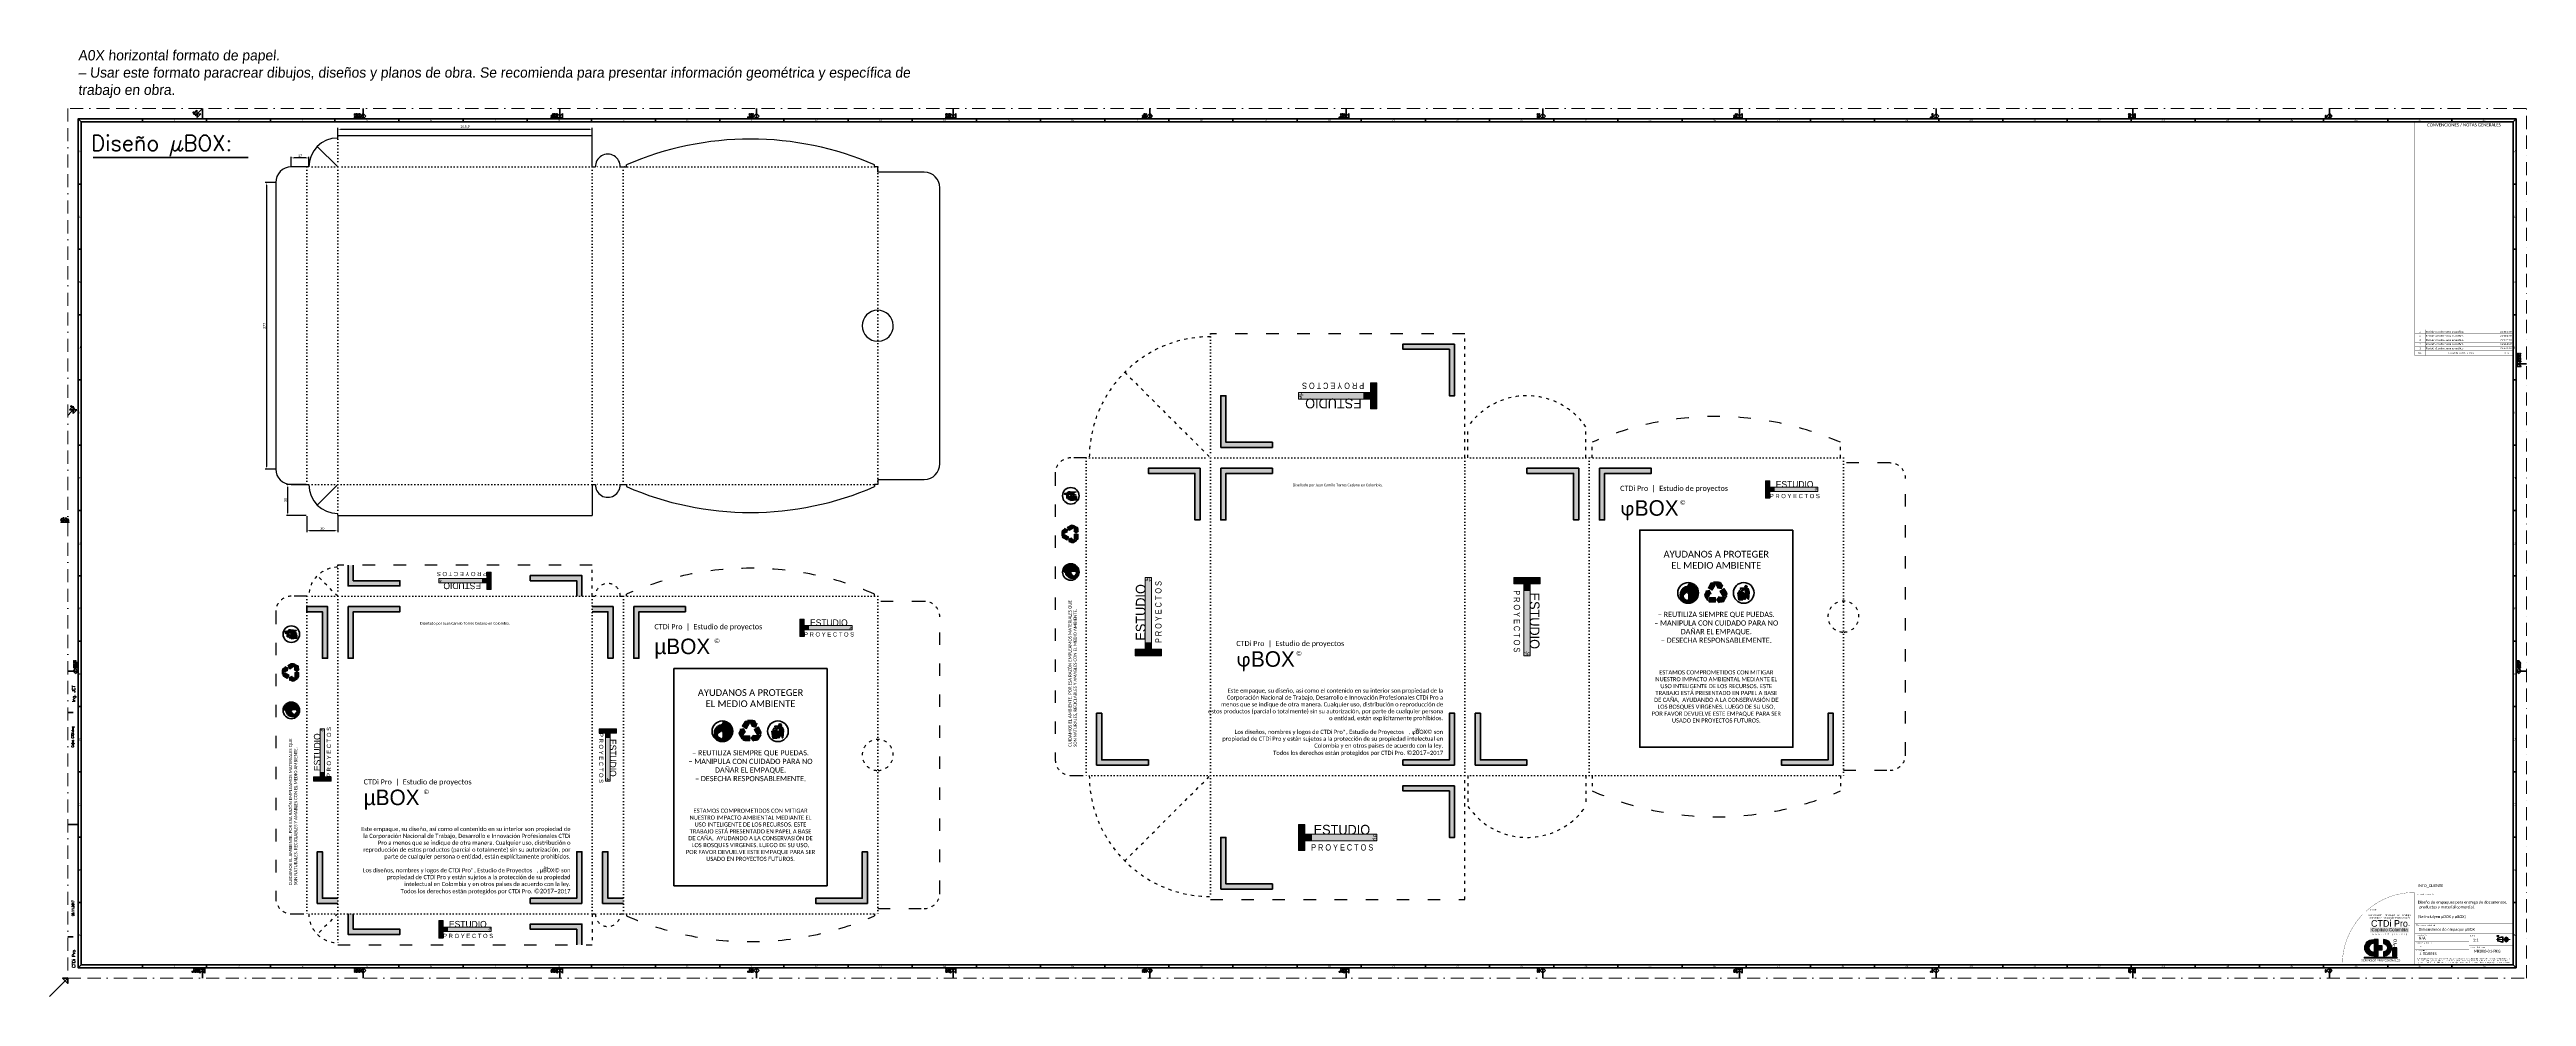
# Paper-space layout 'Dimensiones_cajasXM' of a CAD drawing. Header units: metres. Extents: x -968 to 2373, y -423 to 894.
# Drawn here: x -21 to 2373, y -21 to 894 of the extents above; entities that cross this region are included whole.
import ezdxf
from ezdxf.enums import TextEntityAlignment as Align

# ---------------------------------------------------------------- set-up
doc = ezdxf.new("R2010")
doc.units = ezdxf.units.M
for name, pattern in [('ACAD_ISO03W100', [30, 12, -18]), ('ACAD_ISO07W100', [3, 0, -3]), ('ACAD_ISO10W100', [18, 12, -3, 0, -3]), ('BORDER', [44.45, 12.7, -6.35, 12.7, -6.35, 0, -6.35])]:
    doc.linetypes.add(name, pattern=pattern)
doc.layers.get('0').update_dxf_attribs({"color": 255, "plot": 0})
doc.layers.get('Defpoints').update_dxf_attribs({"color": 255})
doc.layers.add('G-layer_name', color=7, linetype='Continuous', true_color=0x323232)
doc.layers.add('G-Title_layouts', color=7, linetype='Continuous', lineweight=50, true_color=0x323232)
doc.styles.add('CTDi Corporate', font='Skia.ttf')
doc.styles.add('CTDi Legend', font='stylu.ttf', dxfattribs={"oblique": 5})
doc.styles.add('CTDi Roman', font='romans.shx')
doc.styles.get("Standard").update_dxf_attribs({"font": 'Candara.ttf'})
doc.styles.add('T1-100', font='Arial.ttf', dxfattribs={"height": 2})
doc.dimstyles.new('ISO-25', dxfattribs={"dimtxt": 2.5, "dimasz": 2.5, "dimexe": 1.25, "dimexo": 0.625, "dimtad": 1, "dimtxsty": 'Standard', "dimcen": 2.5, "dimadec": 0, "dimazin": 0, "dimtfac": 1, "dimtmove": 0, "dimatfit": 3, "dimfxl": 1, "dimarcsym": 0})

# ---------------------------------------------------------------- blocks, each defined once
blk = doc.blocks.new('CTDi_Logo_BnW')
at = {"layer": 'G-Title_layouts', "linetype": 'Continuous', "true_color": 0xffffff}
h = blk.add_hatch(color=7, dxfattribs=at)
h.dxf.hatch_style = 1
h.paths.add_polyline_path([(-1.875, 1), (-1.875, 2, 1), (-1.875, -2), (-1.875, -1, -1)])
h.paths.add_polyline_path([(0.625, 2), (0.625, 1, -1), (0.625, -1), (0.625, -2, 1)])
at = {"layer": 'G-Title_layouts', "linetype": 'Continuous'}
h = blk.add_hatch(color=250, dxfattribs=at)
h.dxf.hatch_style = 1
h.paths.add_polyline_path([(-0.625, 0.5), (-0.625, 2), (-1.625, 2), (-1.625, -2), (-0.625, -2), (-0.625, -0.5), (0.375, -0.5), (0.375, 0.5)])
h = blk.add_hatch(color=250, dxfattribs=at)
h.dxf.hatch_style = 1
h.paths.add_polyline_path([(3.875, 0), (2.875, 0), (2.875, -2), (3.875, -2)])
at = {"layer": 'G-Title_layouts', "linetype": 'Continuous', "lineweight": 13}
h = blk.add_hatch(color=250, dxfattribs=at)
h.dxf.hatch_style = 1
h.paths.add_polyline_path([(-4, -2.3), (-4, -2.5), (4, -2.5), (4, -2.3)])
at = {"layer": 'G-Title_layouts', "linetype": 'Continuous', "lineweight": 30}
for points in [[(-1.875, -1), (-1.875, -2, -1), (-1.875, 2), (-1.875, 1, 1)], [(0.625, -1), (0.625, -2, 1), (0.625, 2), (0.625, 1, -1)]]:
    blk.add_lwpolyline(points, format="xyb", close=True, dxfattribs=at)
for points in [[(0.375, 0.5), (-0.625, 0.5), (-0.625, 2), (-1.625, 2), (-1.625, -2), (-0.625, -2), (-0.625, -0.5), (0.375, -0.5)], [(3.875, 0), (2.875, 0), (2.875, -2), (3.875, -2)]]:
    blk.add_lwpolyline(points, close=True, dxfattribs=at)
at = {"layer": 'G-Title_layouts', "linetype": 'Continuous', "lineweight": 13}
blk.add_lwpolyline([(-4, -2.5), (4, -2.5), (4, -2.3), (-4, -2.3)], close=True, dxfattribs=at)
at = {"layer": 'G-Title_layouts', "color": 250, "style": 'CTDi Corporate', "width": 0.9125}
blk.add_text('Pro', height=1.02, rotation=90, dxfattribs=at).set_placement((3.875, -0.061))
at = {"layer": 'G-Title_layouts', "color": 250, "linetype": 'Continuous', "lineweight": 13, "style": 'CTDi Corporate', "width": 0.8575}
blk.add_text('SERVICIOS PROFESIONALES', height=0.485, dxfattribs=at).set_placement((0, -2.803), align=Align.TOP_CENTER)
blk = doc.blocks.new('CTDi_A0X')
at = {"layer": 'G-Title_layouts'}
h = blk.add_hatch(color=256, dxfattribs=at)
h.dxf.hatch_style = 1
h.paths.add_polyline_path([(121.1, 837.3, 1), (121.8, 836.7, 1)])
h = blk.add_hatch(color=256, dxfattribs=at)
h.dxf.hatch_style = 1
h.paths.add_polyline_path([(277.5, 835.7, 1), (277.5, 834.7, 1)])
h = blk.add_hatch(color=256, dxfattribs=at)
h.dxf.hatch_style = 1
h.paths.add_polyline_path([(277.5, 834.2, 1), (277.5, 833.2, 1)])
h = blk.add_hatch(color=256, dxfattribs=at)
h.dxf.hatch_style = 1
h.paths.add_polyline_path([(277.5, 832.7, 1), (277.5, 831.7, 1)])
h = blk.add_hatch(color=256, dxfattribs=at)
h.dxf.hatch_style = 1
h.paths.add_polyline_path([(279, 835.7, 1), (279, 834.7, 1)])
h = blk.add_hatch(color=256, dxfattribs=at)
h.dxf.hatch_style = 1
h.paths.add_polyline_path([(279, 834.2, 1), (279, 833.2, 1)])
h = blk.add_hatch(color=256, dxfattribs=at)
h.dxf.hatch_style = 1
h.paths.add_polyline_path([(278.5, 832.2, 1), (279.5, 832.2, 1)])
h = blk.add_hatch(color=256, dxfattribs=at)
h.dxf.hatch_style = 1
h.paths.add_polyline_path([(280.5, 835.7, 1), (280.5, 834.7, 1)])
h = blk.add_hatch(color=256, dxfattribs=at)
h.dxf.hatch_style = 1
h.paths.add_polyline_path([(280.5, 834.2, 1), (280.5, 833.2, 1)])
h = blk.add_hatch(color=256, dxfattribs=at)
h.dxf.hatch_style = 1
h.paths.add_polyline_path([(280.5, 832.7, 1), (280.5, 831.7, 1)])
h = blk.add_hatch(color=256, dxfattribs=at)
h.dxf.hatch_style = 1
h.paths.add_polyline_path([(282, 835.7, 1), (282, 834.7, 1)])
h = blk.add_hatch(color=256, dxfattribs=at)
h.dxf.hatch_style = 1
h.paths.add_polyline_path([(282, 834.2, 1), (282, 833.2, 1)])
h = blk.add_hatch(color=256, dxfattribs=at)
h.dxf.hatch_style = 1
h.paths.add_polyline_path([(281.5, 832.2, 1), (282.5, 832.2, 1)])
h = blk.add_hatch(color=256, dxfattribs=at)
h.dxf.hatch_style = 1
h.paths.add_polyline_path([(467.5, 834.2, 1), (467.5, 833.2, 1)])
h = blk.add_hatch(color=256, dxfattribs=at)
h.dxf.hatch_style = 1
h.paths.add_polyline_path([(467.5, 832.7, 1), (467.5, 831.7, 1)])
h = blk.add_hatch(color=256, dxfattribs=at)
h.dxf.hatch_style = 1
h.paths.add_polyline_path([(469, 835.7, 1), (469, 834.7, 1)])
h = blk.add_hatch(color=256, dxfattribs=at)
h.dxf.hatch_style = 1
h.paths.add_polyline_path([(469, 834.2, 1), (469, 833.2, 1)])
h = blk.add_hatch(color=256, dxfattribs=at)
h.dxf.hatch_style = 1
h.paths.add_polyline_path([(468.5, 832.2, 1), (469.5, 832.2, 1)])
h = blk.add_hatch(color=256, dxfattribs=at)
h.dxf.hatch_style = 1
h.paths.add_polyline_path([(470.5, 835.7, 1), (470.5, 834.7, 1)])
h = blk.add_hatch(color=256, dxfattribs=at)
h.dxf.hatch_style = 1
h.paths.add_polyline_path([(470, 833.7, 1), (471, 833.7, 1)])
h = blk.add_hatch(color=256, dxfattribs=at)
h.dxf.hatch_style = 1
h.paths.add_polyline_path([(470, 832.2, 1), (471, 832.2, 1)])
h = blk.add_hatch(color=256, dxfattribs=at)
h.dxf.hatch_style = 1
h.paths.add_polyline_path([(472.5, 835.2, 1), (471.5, 835.2, 1)])
h = blk.add_hatch(color=256, dxfattribs=at)
h.dxf.hatch_style = 1
h.paths.add_polyline_path([(471.5, 833.7, 1), (472.5, 833.7, 1)])
h = blk.add_hatch(color=256, dxfattribs=at)
h.dxf.hatch_style = 1
h.paths.add_polyline_path([(471.5, 832.2, 1), (472.5, 832.2, 1)])
h = blk.add_hatch(color=256, dxfattribs=at)
h.dxf.hatch_style = 1
h.paths.add_polyline_path([(657.5, 832.7, 1), (657.5, 831.7, 1)])
h = blk.add_hatch(color=256, dxfattribs=at)
h.dxf.hatch_style = 1
h.paths.add_polyline_path([(659, 835.7, 1), (659, 834.7, 1)])
h = blk.add_hatch(color=256, dxfattribs=at)
h.dxf.hatch_style = 1
h.paths.add_polyline_path([(659, 834.2, 1), (659, 833.2, 1)])
h = blk.add_hatch(color=256, dxfattribs=at)
h.dxf.hatch_style = 1
h.paths.add_polyline_path([(658.5, 832.2, 1), (659.5, 832.2, 1)])
h = blk.add_hatch(color=256, dxfattribs=at)
h.dxf.hatch_style = 1
h.paths.add_polyline_path([(660.5, 835.7, 1), (660.5, 834.7, 1)])
h = blk.add_hatch(color=256, dxfattribs=at)
h.dxf.hatch_style = 1
h.paths.add_polyline_path([(660.5, 834.2, 1), (660.5, 833.2, 1)])
h = blk.add_hatch(color=256, dxfattribs=at)
h.dxf.hatch_style = 1
h.paths.add_polyline_path([(660.5, 832.7, 1), (660.5, 831.7, 1)])
h = blk.add_hatch(color=256, dxfattribs=at)
h.dxf.hatch_style = 1
h.paths.add_polyline_path([(662, 835.7, 1), (662, 834.7, 1)])
h = blk.add_hatch(color=256, dxfattribs=at)
h.dxf.hatch_style = 1
h.paths.add_polyline_path([(662, 834.2, 1), (662, 833.2, 1)])
h = blk.add_hatch(color=256, dxfattribs=at)
h.dxf.hatch_style = 1
h.paths.add_polyline_path([(661.5, 832.2, 1), (662.5, 832.2, 1)])
h = blk.add_hatch(color=256, dxfattribs=at)
h.dxf.hatch_style = 1
h.paths.add_polyline_path([(849, 835.7, 1), (849, 834.7, 1)])
h = blk.add_hatch(color=256, dxfattribs=at)
h.dxf.hatch_style = 1
h.paths.add_polyline_path([(849, 834.2, 1), (849, 833.2, 1)])
h = blk.add_hatch(color=256, dxfattribs=at)
h.dxf.hatch_style = 1
h.paths.add_polyline_path([(848.5, 832.2, 1), (849.5, 832.2, 1)])
h = blk.add_hatch(color=256, dxfattribs=at)
h.dxf.hatch_style = 1
h.paths.add_polyline_path([(850.5, 835.7, 1), (850.5, 834.7, 1)])
h = blk.add_hatch(color=256, dxfattribs=at)
h.dxf.hatch_style = 1
h.paths.add_polyline_path([(850, 833.7, 1), (851, 833.7, 1)])
h = blk.add_hatch(color=256, dxfattribs=at)
h.dxf.hatch_style = 1
h.paths.add_polyline_path([(850, 832.2, 1), (851, 832.2, 1)])
h = blk.add_hatch(color=256, dxfattribs=at)
h.dxf.hatch_style = 1
h.paths.add_polyline_path([(852.5, 835.2, 1), (851.5, 835.2, 1)])
h = blk.add_hatch(color=256, dxfattribs=at)
h.dxf.hatch_style = 1
h.paths.add_polyline_path([(851.5, 833.7, 1), (852.5, 833.7, 1)])
h = blk.add_hatch(color=256, dxfattribs=at)
h.dxf.hatch_style = 1
h.paths.add_polyline_path([(851.5, 832.2, 1), (852.5, 832.2, 1)])
h = blk.add_hatch(color=256, dxfattribs=at)
h.dxf.hatch_style = 1
h.paths.add_polyline_path([(1039, 834.2, 1), (1039, 833.2, 1)])
h = blk.add_hatch(color=256, dxfattribs=at)
h.dxf.hatch_style = 1
h.paths.add_polyline_path([(1038.5, 832.2, 1), (1039.5, 832.2, 1)])
h = blk.add_hatch(color=256, dxfattribs=at)
h.dxf.hatch_style = 1
h.paths.add_polyline_path([(1040.5, 835.7, 1), (1040.5, 834.7, 1)])
h = blk.add_hatch(color=256, dxfattribs=at)
h.dxf.hatch_style = 1
h.paths.add_polyline_path([(1040.5, 834.2, 1), (1040.5, 833.2, 1)])
h = blk.add_hatch(color=256, dxfattribs=at)
h.dxf.hatch_style = 1
h.paths.add_polyline_path([(1040.5, 832.7, 1), (1040.5, 831.7, 1)])
h = blk.add_hatch(color=256, dxfattribs=at)
h.dxf.hatch_style = 1
h.paths.add_polyline_path([(1042, 835.7, 1), (1042, 834.7, 1)])
h = blk.add_hatch(color=256, dxfattribs=at)
h.dxf.hatch_style = 1
h.paths.add_polyline_path([(1042, 834.2, 1), (1042, 833.2, 1)])
h = blk.add_hatch(color=256, dxfattribs=at)
h.dxf.hatch_style = 1
h.paths.add_polyline_path([(1041.5, 832.2, 1), (1042.5, 832.2, 1)])
h = blk.add_hatch(color=256, dxfattribs=at)
h.dxf.hatch_style = 1
h.paths.add_polyline_path([(1228.5, 832.2, 1), (1229.5, 832.2, 1)])
h = blk.add_hatch(color=256, dxfattribs=at)
h.dxf.hatch_style = 1
h.paths.add_polyline_path([(1230.5, 835.7, 1), (1230.5, 834.7, 1)])
h = blk.add_hatch(color=256, dxfattribs=at)
h.dxf.hatch_style = 1
h.paths.add_polyline_path([(1230, 833.7, 1), (1231, 833.7, 1)])
h = blk.add_hatch(color=256, dxfattribs=at)
h.dxf.hatch_style = 1
h.paths.add_polyline_path([(1230, 832.2, 1), (1231, 832.2, 1)])
h = blk.add_hatch(color=256, dxfattribs=at)
h.dxf.hatch_style = 1
h.paths.add_polyline_path([(1232.5, 835.2, 1), (1231.5, 835.2, 1)])
h = blk.add_hatch(color=256, dxfattribs=at)
h.dxf.hatch_style = 1
h.paths.add_polyline_path([(1231.5, 833.7, 1), (1232.5, 833.7, 1)])
h = blk.add_hatch(color=256, dxfattribs=at)
h.dxf.hatch_style = 1
h.paths.add_polyline_path([(1231.5, 832.2, 1), (1232.5, 832.2, 1)])
h = blk.add_hatch(color=256, dxfattribs=at)
h.dxf.hatch_style = 1
h.paths.add_polyline_path([(1420.5, 835.7, 1), (1420.5, 834.7, 1)])
h = blk.add_hatch(color=256, dxfattribs=at)
h.dxf.hatch_style = 1
h.paths.add_polyline_path([(1420.5, 834.2, 1), (1420.5, 833.2, 1)])
h = blk.add_hatch(color=256, dxfattribs=at)
h.dxf.hatch_style = 1
h.paths.add_polyline_path([(1420.5, 832.7, 1), (1420.5, 831.7, 1)])
h = blk.add_hatch(color=256, dxfattribs=at)
h.dxf.hatch_style = 1
h.paths.add_polyline_path([(1422, 835.7, 1), (1422, 834.7, 1)])
h = blk.add_hatch(color=256, dxfattribs=at)
h.dxf.hatch_style = 1
h.paths.add_polyline_path([(1422, 834.2, 1), (1422, 833.2, 1)])
h = blk.add_hatch(color=256, dxfattribs=at)
h.dxf.hatch_style = 1
h.paths.add_polyline_path([(1421.5, 832.2, 1), (1422.5, 832.2, 1)])
h = blk.add_hatch(color=256, dxfattribs=at)
h.dxf.hatch_style = 1
h.paths.add_polyline_path([(1610, 833.7, 1), (1611, 833.7, 1)])
h = blk.add_hatch(color=256, dxfattribs=at)
h.dxf.hatch_style = 1
h.paths.add_polyline_path([(1610, 832.2, 1), (1611, 832.2, 1)])
h = blk.add_hatch(color=256, dxfattribs=at)
h.dxf.hatch_style = 1
h.paths.add_polyline_path([(1612.5, 835.2, 1), (1611.5, 835.2, 1)])
h = blk.add_hatch(color=256, dxfattribs=at)
h.dxf.hatch_style = 1
h.paths.add_polyline_path([(1611.5, 833.7, 1), (1612.5, 833.7, 1)])
h = blk.add_hatch(color=256, dxfattribs=at)
h.dxf.hatch_style = 1
h.paths.add_polyline_path([(1611.5, 832.2, 1), (1612.5, 832.2, 1)])
h = blk.add_hatch(color=256, dxfattribs=at)
h.dxf.hatch_style = 1
h.paths.add_polyline_path([(1800.5, 832.7, 1), (1800.5, 831.7, 1)])
h = blk.add_hatch(color=256, dxfattribs=at)
h.dxf.hatch_style = 1
h.paths.add_polyline_path([(1802, 835.7, 1), (1802, 834.7, 1)])
h = blk.add_hatch(color=256, dxfattribs=at)
h.dxf.hatch_style = 1
h.paths.add_polyline_path([(1802, 834.2, 1), (1802, 833.2, 1)])
h = blk.add_hatch(color=256, dxfattribs=at)
h.dxf.hatch_style = 1
h.paths.add_polyline_path([(1801.5, 832.2, 1), (1802.5, 832.2, 1)])
h = blk.add_hatch(color=256, dxfattribs=at)
h.dxf.hatch_style = 1
h.paths.add_polyline_path([(1992.5, 835.2, 1), (1991.5, 835.2, 1)])
h = blk.add_hatch(color=256, dxfattribs=at)
h.dxf.hatch_style = 1
h.paths.add_polyline_path([(1991.5, 833.7, 1), (1992.5, 833.7, 1)])
h = blk.add_hatch(color=256, dxfattribs=at)
h.dxf.hatch_style = 1
h.paths.add_polyline_path([(1991.5, 832.2, 1), (1992.5, 832.2, 1)])
h = blk.add_hatch(color=256, dxfattribs=at)
h.dxf.hatch_style = 1
h.paths.add_polyline_path([(2182, 834.2, 1), (2182, 833.2, 1)])
h = blk.add_hatch(color=256, dxfattribs=at)
h.dxf.hatch_style = 1
h.paths.add_polyline_path([(2181.5, 832.2, 1), (2182.5, 832.2, 1)])
h = blk.add_hatch(color=256, dxfattribs=at)
h.dxf.hatch_style = 1
h.paths.add_polyline_path([(2367.5, 603.5, 1), (2366.5, 603.5, 1)])
h = blk.add_hatch(color=256, dxfattribs=at)
h.dxf.hatch_style = 1
h.paths.add_polyline_path([(2367, 602.5, 1), (2367, 601.5, 1)])
h = blk.add_hatch(color=256, dxfattribs=at)
h.dxf.hatch_style = 1
h.paths.add_polyline_path([(2367, 601, 1), (2367, 600, 1)])
h = blk.add_hatch(color=256, dxfattribs=at)
h.dxf.hatch_style = 1
h.paths.add_polyline_path([(2367, 599.5, 1), (2367, 598.5, 1)])
h = blk.add_hatch(color=256, dxfattribs=at)
h.dxf.hatch_style = 1
h.paths.add_polyline_path([(2369, 603.5, 1), (2368, 603.5, 1)])
h = blk.add_hatch(color=256, dxfattribs=at)
h.dxf.hatch_style = 1
h.paths.add_polyline_path([(2369, 602, 1), (2368, 602, 1)])
h = blk.add_hatch(color=256, dxfattribs=at)
h.dxf.hatch_style = 1
h.paths.add_polyline_path([(2369, 600.5, 1), (2368, 600.5, 1)])
h = blk.add_hatch(color=256, dxfattribs=at)
h.dxf.hatch_style = 1
h.paths.add_polyline_path([(2368.5, 599.5, 1), (2368.5, 598.5, 1)])
h = blk.add_hatch(color=256, dxfattribs=at)
h.dxf.hatch_style = 1
h.paths.add_polyline_path([(2370.5, 603.5, 1), (2369.5, 603.5, 1)])
h = blk.add_hatch(color=256, dxfattribs=at)
h.dxf.hatch_style = 1
h.paths.add_polyline_path([(2370.5, 602, 1), (2369.5, 602, 1)])
h = blk.add_hatch(color=256, dxfattribs=at)
h.dxf.hatch_style = 1
h.paths.add_polyline_path([(2370.5, 600.5, 1), (2369.5, 600.5, 1)])
h = blk.add_hatch(color=256, dxfattribs=at)
h.dxf.hatch_style = 1
h.paths.add_polyline_path([(2370, 599.5, 1), (2370, 598.5, 1)])
h = blk.add_hatch(color=256, dxfattribs=at)
h.dxf.hatch_style = 1
h.paths.add_polyline_path([(2367, 598, 1), (2367, 597, 1)])
h = blk.add_hatch(color=256, dxfattribs=at)
h.dxf.hatch_style = 1
h.paths.add_polyline_path([(2368.5, 598, 1), (2368.5, 597, 1)])
h = blk.add_hatch(color=256, dxfattribs=at)
h.dxf.hatch_style = 1
h.paths.add_polyline_path([(2370, 597, 1), (2370, 598, 1)])
h = blk.add_hatch(color=256, dxfattribs=at)
h.dxf.hatch_style = 1
h.paths.add_polyline_path([(3.1, 553.1, -1), (3.8, 552.4, -1)])
h = blk.add_hatch(color=256, dxfattribs=at)
h.dxf.hatch_style = 1
h.paths.add_polyline_path([(6.5, 306.5, 1), (5.5, 306.5, 1)])
h = blk.add_hatch(color=256, dxfattribs=at)
h.dxf.hatch_style = 1
h.paths.add_polyline_path([(6, 305.5, 1), (6, 304.5, 1)])
h = blk.add_hatch(color=256, dxfattribs=at)
h.dxf.hatch_style = 1
h.paths.add_polyline_path([(6, 304, 1), (6, 303, 1)])
h = blk.add_hatch(color=256, dxfattribs=at)
h.dxf.hatch_style = 1
h.paths.add_polyline_path([(6, 302.5, 1), (6, 301.5, 1)])
h = blk.add_hatch(color=256, dxfattribs=at)
h.dxf.hatch_style = 1
h.paths.add_polyline_path([(6, 301, 1), (6, 300, 1)])
h = blk.add_hatch(color=256, dxfattribs=at)
h.dxf.hatch_style = 1
h.paths.add_polyline_path([(8, 306.5, 1), (7, 306.5, 1)])
h = blk.add_hatch(color=256, dxfattribs=at)
h.dxf.hatch_style = 1
h.paths.add_polyline_path([(8, 305, 1), (7, 305, 1)])
h = blk.add_hatch(color=256, dxfattribs=at)
h.dxf.hatch_style = 1
h.paths.add_polyline_path([(8, 303.5, 1), (7, 303.5, 1)])
h = blk.add_hatch(color=256, dxfattribs=at)
h.dxf.hatch_style = 1
h.paths.add_polyline_path([(7.5, 302.5, 1), (7.5, 301.5, 1)])
h = blk.add_hatch(color=256, dxfattribs=at)
h.dxf.hatch_style = 1
h.paths.add_polyline_path([(7.5, 301, 1), (7.5, 300, 1)])
h = blk.add_hatch(color=256, dxfattribs=at)
h.dxf.hatch_style = 1
h.paths.add_polyline_path([(9.5, 305, 1), (8.5, 305, 1)])
h = blk.add_hatch(color=256, dxfattribs=at)
h.dxf.hatch_style = 1
h.paths.add_polyline_path([(9.5, 303.5, 1), (8.5, 303.5, 1)])
h = blk.add_hatch(color=256, dxfattribs=at)
h.dxf.hatch_style = 1
h.paths.add_polyline_path([(9, 302.5, 1), (9, 301.5, 1)])
h = blk.add_hatch(color=256, dxfattribs=at)
h.dxf.hatch_style = 1
h.paths.add_polyline_path([(9, 300, 1), (9, 301, 1)])
h = blk.add_hatch(color=256, dxfattribs=at)
h.dxf.hatch_style = 1
h.paths.add_polyline_path([(2367.5, 306.5, 1), (2366.5, 306.5, 1)])
h = blk.add_hatch(color=256, dxfattribs=at)
h.dxf.hatch_style = 1
h.paths.add_polyline_path([(2367, 305.5, 1), (2367, 304.5, 1)])
h = blk.add_hatch(color=256, dxfattribs=at)
h.dxf.hatch_style = 1
h.paths.add_polyline_path([(2367, 304, 1), (2367, 303, 1)])
h = blk.add_hatch(color=256, dxfattribs=at)
h.dxf.hatch_style = 1
h.paths.add_polyline_path([(2367, 302.5, 1), (2367, 301.5, 1)])
h = blk.add_hatch(color=256, dxfattribs=at)
h.dxf.hatch_style = 1
h.paths.add_polyline_path([(2367, 301, 1), (2367, 300, 1)])
h = blk.add_hatch(color=256, dxfattribs=at)
h.dxf.hatch_style = 1
h.paths.add_polyline_path([(2369, 306.5, 1), (2368, 306.5, 1)])
h = blk.add_hatch(color=256, dxfattribs=at)
h.dxf.hatch_style = 1
h.paths.add_polyline_path([(2369, 305, 1), (2368, 305, 1)])
h = blk.add_hatch(color=256, dxfattribs=at)
h.dxf.hatch_style = 1
h.paths.add_polyline_path([(2369, 303.5, 1), (2368, 303.5, 1)])
h = blk.add_hatch(color=256, dxfattribs=at)
h.dxf.hatch_style = 1
h.paths.add_polyline_path([(2368.5, 302.5, 1), (2368.5, 301.5, 1)])
h = blk.add_hatch(color=256, dxfattribs=at)
h.dxf.hatch_style = 1
h.paths.add_polyline_path([(2368.5, 301, 1), (2368.5, 300, 1)])
h = blk.add_hatch(color=256, dxfattribs=at)
h.dxf.hatch_style = 1
h.paths.add_polyline_path([(2370.5, 305, 1), (2369.5, 305, 1)])
h = blk.add_hatch(color=256, dxfattribs=at)
h.dxf.hatch_style = 1
h.paths.add_polyline_path([(2370.5, 303.5, 1), (2369.5, 303.5, 1)])
h = blk.add_hatch(color=256, dxfattribs=at)
h.dxf.hatch_style = 1
h.paths.add_polyline_path([(2370, 302.5, 1), (2370, 301.5, 1)])
h = blk.add_hatch(color=256, dxfattribs=at)
h.dxf.hatch_style = 1
h.paths.add_polyline_path([(2370, 300, 1), (2370, 301, 1)])
h = blk.add_hatch(color=256, dxfattribs=at)
h.dxf.hatch_style = 1
h.paths.add_polyline_path([(120.5, 6.7, 1), (120.5, 5.7, 1)])
h = blk.add_hatch(color=256, dxfattribs=at)
h.dxf.hatch_style = 1
h.paths.add_polyline_path([(122, 9.7, 1), (122, 8.7, 1)])
h = blk.add_hatch(color=256, dxfattribs=at)
h.dxf.hatch_style = 1
h.paths.add_polyline_path([(122, 8.2, 1), (122, 7.2, 1)])
h = blk.add_hatch(color=256, dxfattribs=at)
h.dxf.hatch_style = 1
h.paths.add_polyline_path([(121.5, 6.2, 1), (122.5, 6.2, 1)])
h = blk.add_hatch(color=256, dxfattribs=at)
h.dxf.hatch_style = 1
h.paths.add_polyline_path([(123.5, 9.7, 1), (123.5, 8.7, 1)])
h = blk.add_hatch(color=256, dxfattribs=at)
h.dxf.hatch_style = 1
h.paths.add_polyline_path([(123.5, 8.2, 1), (123.5, 7.2, 1)])
h = blk.add_hatch(color=256, dxfattribs=at)
h.dxf.hatch_style = 1
h.paths.add_polyline_path([(123, 6.2, 1), (124, 6.2, 1)])
h = blk.add_hatch(color=256, dxfattribs=at)
h.dxf.hatch_style = 1
h.paths.add_polyline_path([(124.5, 9.2, 1), (125.5, 9.2, 1)])
h = blk.add_hatch(color=256, dxfattribs=at)
h.dxf.hatch_style = 1
h.paths.add_polyline_path([(124.5, 7.7, 1), (125.5, 7.7, 1)])
h = blk.add_hatch(color=256, dxfattribs=at)
h.dxf.hatch_style = 1
h.paths.add_polyline_path([(124.5, 6.2, 1), (125.5, 6.2, 1)])
h = blk.add_hatch(color=256, dxfattribs=at)
h.dxf.hatch_style = 1
h.paths.add_polyline_path([(127, 9.2, 1), (126, 9.2, 1)])
h = blk.add_hatch(color=256, dxfattribs=at)
h.dxf.hatch_style = 1
h.paths.add_polyline_path([(126, 7.7, 1), (127, 7.7, 1)])
h = blk.add_hatch(color=256, dxfattribs=at)
h.dxf.hatch_style = 1
h.paths.add_polyline_path([(126, 6.2, 1), (127, 6.2, 1)])
h = blk.add_hatch(color=256, dxfattribs=at)
h.dxf.hatch_style = 1
h.paths.add_polyline_path([(277.5, 9.7, 1), (277.5, 8.7, 1)])
h = blk.add_hatch(color=256, dxfattribs=at)
h.dxf.hatch_style = 1
h.paths.add_polyline_path([(277.5, 8.2, 1), (277.5, 7.2, 1)])
h = blk.add_hatch(color=256, dxfattribs=at)
h.dxf.hatch_style = 1
h.paths.add_polyline_path([(277.5, 6.7, 1), (277.5, 5.7, 1)])
h = blk.add_hatch(color=256, dxfattribs=at)
h.dxf.hatch_style = 1
h.paths.add_polyline_path([(279, 9.7, 1), (279, 8.7, 1)])
h = blk.add_hatch(color=256, dxfattribs=at)
h.dxf.hatch_style = 1
h.paths.add_polyline_path([(279, 8.2, 1), (279, 7.2, 1)])
h = blk.add_hatch(color=256, dxfattribs=at)
h.dxf.hatch_style = 1
h.paths.add_polyline_path([(278.5, 6.2, 1), (279.5, 6.2, 1)])
h = blk.add_hatch(color=256, dxfattribs=at)
h.dxf.hatch_style = 1
h.paths.add_polyline_path([(280.5, 9.7, 1), (280.5, 8.7, 1)])
h = blk.add_hatch(color=256, dxfattribs=at)
h.dxf.hatch_style = 1
h.paths.add_polyline_path([(280.5, 8.2, 1), (280.5, 7.2, 1)])
h = blk.add_hatch(color=256, dxfattribs=at)
h.dxf.hatch_style = 1
h.paths.add_polyline_path([(280.5, 6.7, 1), (280.5, 5.7, 1)])
h = blk.add_hatch(color=256, dxfattribs=at)
h.dxf.hatch_style = 1
h.paths.add_polyline_path([(282, 9.7, 1), (282, 8.7, 1)])
h = blk.add_hatch(color=256, dxfattribs=at)
h.dxf.hatch_style = 1
h.paths.add_polyline_path([(282, 8.2, 1), (282, 7.2, 1)])
h = blk.add_hatch(color=256, dxfattribs=at)
h.dxf.hatch_style = 1
h.paths.add_polyline_path([(281.5, 6.2, 1), (282.5, 6.2, 1)])
h = blk.add_hatch(color=256, dxfattribs=at)
h.dxf.hatch_style = 1
h.paths.add_polyline_path([(467.5, 8.2, 1), (467.5, 7.2, 1)])
h = blk.add_hatch(color=256, dxfattribs=at)
h.dxf.hatch_style = 1
h.paths.add_polyline_path([(467.5, 6.7, 1), (467.5, 5.7, 1)])
h = blk.add_hatch(color=256, dxfattribs=at)
h.dxf.hatch_style = 1
h.paths.add_polyline_path([(469, 9.7, 1), (469, 8.7, 1)])
h = blk.add_hatch(color=256, dxfattribs=at)
h.dxf.hatch_style = 1
h.paths.add_polyline_path([(469, 8.2, 1), (469, 7.2, 1)])
h = blk.add_hatch(color=256, dxfattribs=at)
h.dxf.hatch_style = 1
h.paths.add_polyline_path([(468.5, 6.2, 1), (469.5, 6.2, 1)])
h = blk.add_hatch(color=256, dxfattribs=at)
h.dxf.hatch_style = 1
h.paths.add_polyline_path([(470.5, 9.7, 1), (470.5, 8.7, 1)])
h = blk.add_hatch(color=256, dxfattribs=at)
h.dxf.hatch_style = 1
h.paths.add_polyline_path([(470, 7.7, 1), (471, 7.7, 1)])
h = blk.add_hatch(color=256, dxfattribs=at)
h.dxf.hatch_style = 1
h.paths.add_polyline_path([(470, 6.2, 1), (471, 6.2, 1)])
h = blk.add_hatch(color=256, dxfattribs=at)
h.dxf.hatch_style = 1
h.paths.add_polyline_path([(472.5, 9.2, 1), (471.5, 9.2, 1)])
h = blk.add_hatch(color=256, dxfattribs=at)
h.dxf.hatch_style = 1
h.paths.add_polyline_path([(471.5, 7.7, 1), (472.5, 7.7, 1)])
h = blk.add_hatch(color=256, dxfattribs=at)
h.dxf.hatch_style = 1
h.paths.add_polyline_path([(471.5, 6.2, 1), (472.5, 6.2, 1)])
h = blk.add_hatch(color=256, dxfattribs=at)
h.dxf.hatch_style = 1
h.paths.add_polyline_path([(657.5, 6.7, 1), (657.5, 5.7, 1)])
h = blk.add_hatch(color=256, dxfattribs=at)
h.dxf.hatch_style = 1
h.paths.add_polyline_path([(659, 9.7, 1), (659, 8.7, 1)])
h = blk.add_hatch(color=256, dxfattribs=at)
h.dxf.hatch_style = 1
h.paths.add_polyline_path([(659, 8.2, 1), (659, 7.2, 1)])
h = blk.add_hatch(color=256, dxfattribs=at)
h.dxf.hatch_style = 1
h.paths.add_polyline_path([(658.5, 6.2, 1), (659.5, 6.2, 1)])
h = blk.add_hatch(color=256, dxfattribs=at)
h.dxf.hatch_style = 1
h.paths.add_polyline_path([(660.5, 9.7, 1), (660.5, 8.7, 1)])
h = blk.add_hatch(color=256, dxfattribs=at)
h.dxf.hatch_style = 1
h.paths.add_polyline_path([(660.5, 8.2, 1), (660.5, 7.2, 1)])
h = blk.add_hatch(color=256, dxfattribs=at)
h.dxf.hatch_style = 1
h.paths.add_polyline_path([(660.5, 6.7, 1), (660.5, 5.7, 1)])
h = blk.add_hatch(color=256, dxfattribs=at)
h.dxf.hatch_style = 1
h.paths.add_polyline_path([(662, 9.7, 1), (662, 8.7, 1)])
h = blk.add_hatch(color=256, dxfattribs=at)
h.dxf.hatch_style = 1
h.paths.add_polyline_path([(662, 8.2, 1), (662, 7.2, 1)])
h = blk.add_hatch(color=256, dxfattribs=at)
h.dxf.hatch_style = 1
h.paths.add_polyline_path([(661.5, 6.2, 1), (662.5, 6.2, 1)])
h = blk.add_hatch(color=256, dxfattribs=at)
h.dxf.hatch_style = 1
h.paths.add_polyline_path([(849, 9.7, 1), (849, 8.7, 1)])
h = blk.add_hatch(color=256, dxfattribs=at)
h.dxf.hatch_style = 1
h.paths.add_polyline_path([(849, 8.2, 1), (849, 7.2, 1)])
h = blk.add_hatch(color=256, dxfattribs=at)
h.dxf.hatch_style = 1
h.paths.add_polyline_path([(848.5, 6.2, 1), (849.5, 6.2, 1)])
h = blk.add_hatch(color=256, dxfattribs=at)
h.dxf.hatch_style = 1
h.paths.add_polyline_path([(850.5, 9.7, 1), (850.5, 8.7, 1)])
h = blk.add_hatch(color=256, dxfattribs=at)
h.dxf.hatch_style = 1
h.paths.add_polyline_path([(850, 7.7, 1), (851, 7.7, 1)])
h = blk.add_hatch(color=256, dxfattribs=at)
h.dxf.hatch_style = 1
h.paths.add_polyline_path([(850, 6.2, 1), (851, 6.2, 1)])
h = blk.add_hatch(color=256, dxfattribs=at)
h.dxf.hatch_style = 1
h.paths.add_polyline_path([(852.5, 9.2, 1), (851.5, 9.2, 1)])
h = blk.add_hatch(color=256, dxfattribs=at)
h.dxf.hatch_style = 1
h.paths.add_polyline_path([(851.5, 7.7, 1), (852.5, 7.7, 1)])
h = blk.add_hatch(color=256, dxfattribs=at)
h.dxf.hatch_style = 1
h.paths.add_polyline_path([(851.5, 6.2, 1), (852.5, 6.2, 1)])
h = blk.add_hatch(color=256, dxfattribs=at)
h.dxf.hatch_style = 1
h.paths.add_polyline_path([(1039, 8.2, 1), (1039, 7.2, 1)])
h = blk.add_hatch(color=256, dxfattribs=at)
h.dxf.hatch_style = 1
h.paths.add_polyline_path([(1038.5, 6.2, 1), (1039.5, 6.2, 1)])
h = blk.add_hatch(color=256, dxfattribs=at)
h.dxf.hatch_style = 1
h.paths.add_polyline_path([(1040.5, 9.7, 1), (1040.5, 8.7, 1)])
h = blk.add_hatch(color=256, dxfattribs=at)
h.dxf.hatch_style = 1
h.paths.add_polyline_path([(1040.5, 8.2, 1), (1040.5, 7.2, 1)])
h = blk.add_hatch(color=256, dxfattribs=at)
h.dxf.hatch_style = 1
h.paths.add_polyline_path([(1040.5, 6.7, 1), (1040.5, 5.7, 1)])
h = blk.add_hatch(color=256, dxfattribs=at)
h.dxf.hatch_style = 1
h.paths.add_polyline_path([(1042, 9.7, 1), (1042, 8.7, 1)])
h = blk.add_hatch(color=256, dxfattribs=at)
h.dxf.hatch_style = 1
h.paths.add_polyline_path([(1042, 8.2, 1), (1042, 7.2, 1)])
h = blk.add_hatch(color=256, dxfattribs=at)
h.dxf.hatch_style = 1
h.paths.add_polyline_path([(1041.5, 6.2, 1), (1042.5, 6.2, 1)])
h = blk.add_hatch(color=256, dxfattribs=at)
h.dxf.hatch_style = 1
h.paths.add_polyline_path([(1228.5, 6.2, 1), (1229.5, 6.2, 1)])
h = blk.add_hatch(color=256, dxfattribs=at)
h.dxf.hatch_style = 1
h.paths.add_polyline_path([(1230.5, 9.7, 1), (1230.5, 8.7, 1)])
h = blk.add_hatch(color=256, dxfattribs=at)
h.dxf.hatch_style = 1
h.paths.add_polyline_path([(1230, 7.7, 1), (1231, 7.7, 1)])
h = blk.add_hatch(color=256, dxfattribs=at)
h.dxf.hatch_style = 1
h.paths.add_polyline_path([(1230, 6.2, 1), (1231, 6.2, 1)])
h = blk.add_hatch(color=256, dxfattribs=at)
h.dxf.hatch_style = 1
h.paths.add_polyline_path([(1232.5, 9.2, 1), (1231.5, 9.2, 1)])
h = blk.add_hatch(color=256, dxfattribs=at)
h.dxf.hatch_style = 1
h.paths.add_polyline_path([(1231.5, 7.7, 1), (1232.5, 7.7, 1)])
h = blk.add_hatch(color=256, dxfattribs=at)
h.dxf.hatch_style = 1
h.paths.add_polyline_path([(1231.5, 6.2, 1), (1232.5, 6.2, 1)])
h = blk.add_hatch(color=256, dxfattribs=at)
h.dxf.hatch_style = 1
h.paths.add_polyline_path([(1420.5, 9.7, 1), (1420.5, 8.7, 1)])
h = blk.add_hatch(color=256, dxfattribs=at)
h.dxf.hatch_style = 1
h.paths.add_polyline_path([(1420.5, 8.2, 1), (1420.5, 7.2, 1)])
h = blk.add_hatch(color=256, dxfattribs=at)
h.dxf.hatch_style = 1
h.paths.add_polyline_path([(1420.5, 6.7, 1), (1420.5, 5.7, 1)])
h = blk.add_hatch(color=256, dxfattribs=at)
h.dxf.hatch_style = 1
h.paths.add_polyline_path([(1422, 9.7, 1), (1422, 8.7, 1)])
h = blk.add_hatch(color=256, dxfattribs=at)
h.dxf.hatch_style = 1
h.paths.add_polyline_path([(1422, 8.2, 1), (1422, 7.2, 1)])
h = blk.add_hatch(color=256, dxfattribs=at)
h.dxf.hatch_style = 1
h.paths.add_polyline_path([(1421.5, 6.2, 1), (1422.5, 6.2, 1)])
h = blk.add_hatch(color=256, dxfattribs=at)
h.dxf.hatch_style = 1
h.paths.add_polyline_path([(1610, 7.7, 1), (1611, 7.7, 1)])
h = blk.add_hatch(color=256, dxfattribs=at)
h.dxf.hatch_style = 1
h.paths.add_polyline_path([(1610, 6.2, 1), (1611, 6.2, 1)])
h = blk.add_hatch(color=256, dxfattribs=at)
h.dxf.hatch_style = 1
h.paths.add_polyline_path([(1612.5, 9.2, 1), (1611.5, 9.2, 1)])
h = blk.add_hatch(color=256, dxfattribs=at)
h.dxf.hatch_style = 1
h.paths.add_polyline_path([(1611.5, 7.7, 1), (1612.5, 7.7, 1)])
h = blk.add_hatch(color=256, dxfattribs=at)
h.dxf.hatch_style = 1
h.paths.add_polyline_path([(1611.5, 6.2, 1), (1612.5, 6.2, 1)])
h = blk.add_hatch(color=256, dxfattribs=at)
h.dxf.hatch_style = 1
h.paths.add_polyline_path([(1800.5, 6.7, 1), (1800.5, 5.7, 1)])
h = blk.add_hatch(color=256, dxfattribs=at)
h.dxf.hatch_style = 1
h.paths.add_polyline_path([(1802, 9.7, 1), (1802, 8.7, 1)])
h = blk.add_hatch(color=256, dxfattribs=at)
h.dxf.hatch_style = 1
h.paths.add_polyline_path([(1802, 8.2, 1), (1802, 7.2, 1)])
h = blk.add_hatch(color=256, dxfattribs=at)
h.dxf.hatch_style = 1
h.paths.add_polyline_path([(1801.5, 6.2, 1), (1802.5, 6.2, 1)])
h = blk.add_hatch(color=256, dxfattribs=at)
h.dxf.hatch_style = 1
h.paths.add_polyline_path([(1992.5, 9.2, 1), (1991.5, 9.2, 1)])
h = blk.add_hatch(color=256, dxfattribs=at)
h.dxf.hatch_style = 1
h.paths.add_polyline_path([(1991.5, 7.7, 1), (1992.5, 7.7, 1)])
h = blk.add_hatch(color=256, dxfattribs=at)
h.dxf.hatch_style = 1
h.paths.add_polyline_path([(1991.5, 6.2, 1), (1992.5, 6.2, 1)])
h = blk.add_hatch(color=256, dxfattribs=at)
h.dxf.hatch_style = 1
h.paths.add_polyline_path([(2182, 8.2, 1), (2182, 7.2, 1)])
h = blk.add_hatch(color=256, dxfattribs=at)
h.dxf.hatch_style = 1
h.paths.add_polyline_path([(2181.5, 6.2, 1), (2182.5, 6.2, 1)])
for p, q in [((124.8, 839.1), (121.3, 835.4)), ((123.2, 833.7), (130, 841)), ((124.8, 839.1), (124.9, 835.5)), ((130, 831), (130, 841)), ((285.5, 841), (285.5, 831)), ((475.5, 831), (475.5, 841)), ((665.5, 841), (665.5, 831)), ((855.5, 831), (855.5, 841)), ((1045.5, 841), (1045.5, 831)), ((1235.5, 831), (1235.5, 841)), ((1425.5, 841), (1425.5, 831)), ((1615.5, 831), (1615.5, 841)), ((1805.5, 841), (1805.5, 831)), ((1995.5, 831), (1995.5, 841)), ((2185.5, 841), (2185.5, 831)), ((13, 828), (10, 831)), ((72, 831), (72, 828)), ((72, 831), (72, 828)), ((124.9, 835.5), (121.3, 835.4)), ((124.9, 835.5), (128.4, 835.6)), ((124.9, 835.5), (125, 832)), ((128.4, 835.6), (125, 832)), ((134, 831), (134, 828)), ((134, 831), (134, 828)), ((196, 831), (196, 828)), ((196, 831), (196, 828)), ((258, 831), (258, 828)), ((283, 833.5), (285.5, 836)), ((283, 833.5), (285.5, 831)), ((285.5, 836), (288, 833.5)), ((288, 833.5), (285.5, 831)), ((320, 831), (320, 828)), ((382, 831), (382, 828)), ((444, 831), (444, 828)), ((473, 836), (475.5, 833.5)), ((473, 836), (473, 831)), ((475.5, 833.5), (473, 831)), ((475.5, 833.5), (478, 836)), ((475.5, 833.5), (478, 831)), ((478, 836), (478, 831)), ((506, 831), (506, 828)), ((568, 831), (568, 828)), ((630, 831), (630, 828)), ((663, 833.5), (665.5, 836)), ((663, 833.5), (665.5, 831)), ((665.5, 836), (668, 833.5)), ((668, 833.5), (665.5, 831)), ((692, 831), (692, 828)), ((754, 831), (754, 828)), ((816, 831), (816, 828)), ((853, 836), (855.5, 833.5)), ((853, 836), (853, 831)), ((855.5, 833.5), (853, 831)), ((855.5, 833.5), (858, 836)), ((855.5, 833.5), (858, 831)), ((858, 836), (858, 831)), ((878, 831), (878, 828)), ((940, 831), (940, 828)), ((1002, 831), (1002, 828)), ((1043, 833.5), (1045.5, 836)), ((1043, 833.5), (1045.5, 831)), ((1045.5, 836), (1048, 833.5)), ((1048, 833.5), (1045.5, 831)), ((1064, 831), (1064, 828)), ((1126, 831), (1126, 828)), ((1188, 831), (1188, 828)), ((1233, 836), (1235.5, 833.5)), ((1233, 836), (1233, 831)), ((1235.5, 833.5), (1233, 831)), ((1235.5, 833.5), (1238, 836)), ((1235.5, 833.5), (1238, 831)), ((1238, 836), (1238, 831)), ((1250, 831), (1250, 828)), ((1312, 831), (1312, 828)), ((1374, 831), (1374, 828)), ((1423, 833.5), (1425.5, 836)), ((1423, 833.5), (1425.5, 831)), ((1425.5, 836), (1428, 833.5)), ((1428, 833.5), (1425.5, 831)), ((1436, 831), (1436, 828)), ((1498, 831), (1498, 828)), ((1560, 831), (1560, 828)), ((1613, 836), (1615.5, 833.5)), ((1613, 836), (1613, 831)), ((1615.5, 833.5), (1613, 831)), ((1615.5, 833.5), (1618, 836)), ((1615.5, 833.5), (1618, 831)), ((1618, 836), (1618, 831)), ((1622, 831), (1622, 828)), ((1684, 831), (1684, 828)), ((1746, 831), (1746, 828)), ((1803, 833.5), (1805.5, 836)), ((1803, 833.5), (1805.5, 831)), ((1805.5, 836), (1808, 833.5)), ((1808, 833.5), (1805.5, 831)), ((1808, 831), (1808, 828)), ((1870, 831), (1870, 828)), ((1932, 831), (1932, 828)), ((1993, 836), (1995.5, 833.5)), ((1993, 836), (1993, 831)), ((1995.5, 833.5), (1993, 831)), ((1994, 831), (1994, 828)), ((1995.5, 833.5), (1998, 836)), ((1995.5, 833.5), (1998, 831)), ((1998, 836), (1998, 831)), ((2056, 831), (2056, 828)), ((2118, 831), (2118, 828)), ((2180, 831), (2180, 828)), ((2183, 833.5), (2185.5, 836)), ((2183, 833.5), (2185.5, 831)), ((2185.5, 836), (2188, 833.5)), ((2188, 833.5), (2185.5, 831)), ((2242, 831), (2242, 828)), ((2304, 831), (2304, 828)), ((2363, 828), (2366, 831)), ((10, 767.8), (13, 767.8)), ((2363, 767.8), (2366, 767.8)), ((10, 704.7), (13, 704.7)), ((2363, 704.7), (2366, 704.7)), ((10, 641.5), (13, 641.5)), ((2363, 641.5), (2366, 641.5)), ((10, 578.4), (13, 578.4)), ((2363, 578.4), (2366, 578.4)), ((2368.5, 594), (2366, 596.5)), ((2366, 596.5), (2371, 596.5)), ((2376, 594), (2366, 594)), ((2368.5, 594), (2366, 591.5)), ((2371, 591.5), (2366, 591.5)), ((2371, 596.5), (2368.5, 594)), ((2368.5, 594), (2371, 591.5)), ((6.8, 551.3), (0, 544)), ((1.6, 549.4), (5, 553)), ((5.1, 549.5), (5, 553)), ((5.1, 549.5), (1.6, 549.4)), ((5.1, 549.5), (8.7, 549.6)), ((5.2, 545.9), (5.1, 549.5)), ((5.2, 545.9), (8.7, 549.6)), ((10, 515.2), (13, 515.2)), ((2363, 515.2), (2366, 515.2)), ((10, 452.1), (13, 452.1)), ((2363, 452.1), (2366, 452.1)), ((10, 388.9), (13, 388.9)), ((2363, 388.9), (2366, 388.9)), ((10, 325.8), (13, 325.8)), ((2363, 325.8), (2366, 325.8)), ((0, 297), (10, 297)), ((7.5, 299.5), (5, 297)), ((5, 297), (7.5, 294.5)), ((7.5, 299.5), (10, 297)), ((7.5, 294.5), (10, 297)), ((2368.5, 299.5), (2366, 297)), ((2376, 297), (2366, 297)), ((2368.5, 294.5), (2366, 297)), ((2368.5, 299.5), (2371, 297)), ((2371, 297), (2368.5, 294.5)), ((0, 257), (5, 257)), ((10, 262.6), (13, 262.6)), ((2363, 262.6), (2366, 262.6)), ((10, 199.5), (13, 199.5)), ((2363, 199.5), (2366, 199.5)), ((0, 148.5), (10, 148.5)), ((10, 136.3), (13, 136.3)), ((2363, 136.3), (2366, 136.3)), ((10, 73.2), (13, 73.2)), ((2363, 73.2), (2366, 73.2)), ((0, 40), (5, 40)), ((13, 13), (10, 10)), ((72, 13), (72, 10)), ((127.5, 10), (130, 7.5)), ((127.5, 10), (127.5, 5)), ((130, 7.5), (127.5, 5)), ((130, 0), (130, 10)), ((130, 7.5), (132.5, 10)), ((130, 7.5), (132.5, 5)), ((132.5, 10), (132.5, 5)), ((134, 13), (134, 10)), ((196, 13), (196, 10)), ((258, 13), (258, 10)), ((283, 7.5), (285.5, 10)), ((283, 7.5), (285.5, 5)), ((285.5, 10), (285.5, 0)), ((285.5, 10), (288, 7.5)), ((288, 7.5), (285.5, 5)), ((320, 13), (320, 10)), ((382, 13), (382, 10)), ((444, 13), (444, 10)), ((473, 10), (475.5, 7.5)), ((473, 10), (473, 5)), ((475.5, 7.5), (473, 5)), ((475.5, 0), (475.5, 10)), ((475.5, 7.5), (478, 10)), ((475.5, 7.5), (478, 5)), ((478, 10), (478, 5)), ((506, 13), (506, 10)), ((568, 13), (568, 10)), ((630, 13), (630, 10)), ((663, 7.5), (665.5, 10)), ((663, 7.5), (665.5, 5)), ((665.5, 10), (665.5, 0)), ((665.5, 10), (668, 7.5)), ((668, 7.5), (665.5, 5)), ((692, 13), (692, 10)), ((754, 13), (754, 10)), ((816, 13), (816, 10)), ((853, 10), (855.5, 7.5)), ((853, 10), (853, 5)), ((855.5, 7.5), (853, 5)), ((855.5, 0), (855.5, 10)), ((855.5, 7.5), (858, 10)), ((855.5, 7.5), (858, 5)), ((858, 10), (858, 5)), ((878, 13), (878, 10)), ((940, 13), (940, 10)), ((1002, 13), (1002, 10)), ((1043, 7.5), (1045.5, 10)), ((1043, 7.5), (1045.5, 5)), ((1045.5, 10), (1045.5, 0)), ((1045.5, 10), (1048, 7.5)), ((1048, 7.5), (1045.5, 5)), ((1064, 13), (1064, 10)), ((1126, 13), (1126, 10)), ((1188, 13), (1188, 10)), ((1233, 10), (1235.5, 7.5)), ((1233, 10), (1233, 5)), ((1235.5, 7.5), (1233, 5)), ((1235.5, 0), (1235.5, 10)), ((1235.5, 7.5), (1238, 10)), ((1235.5, 7.5), (1238, 5)), ((1238, 10), (1238, 5)), ((1250, 13), (1250, 10)), ((1312, 13), (1312, 10)), ((1374, 13), (1374, 10)), ((1423, 7.5), (1425.5, 10)), ((1423, 7.5), (1425.5, 5)), ((1425.5, 10), (1425.5, 0)), ((1425.5, 10), (1428, 7.5)), ((1428, 7.5), (1425.5, 5)), ((1436, 13), (1436, 10)), ((1498, 13), (1498, 10)), ((1560, 13), (1560, 10)), ((1613, 10), (1615.5, 7.5)), ((1613, 10), (1613, 5)), ((1615.5, 7.5), (1613, 5)), ((1615.5, 0), (1615.5, 10)), ((1615.5, 7.5), (1618, 10)), ((1615.5, 7.5), (1618, 5)), ((1618, 10), (1618, 5)), ((1622, 13), (1622, 10)), ((1684, 13), (1684, 10)), ((1746, 13), (1746, 10)), ((1803, 7.5), (1805.5, 10)), ((1803, 7.5), (1805.5, 5)), ((1805.5, 10), (1805.5, 0)), ((1805.5, 10), (1808, 7.5)), ((1808, 7.5), (1805.5, 5)), ((1808, 13), (1808, 10)), ((1870, 13), (1870, 10)), ((1932, 13), (1932, 10)), ((1993, 10), (1995.5, 7.5)), ((1993, 10), (1993, 5)), ((1995.5, 7.5), (1993, 5)), ((1994, 13), (1994, 10)), ((1995.5, 0), (1995.5, 10)), ((1995.5, 7.5), (1998, 10)), ((1995.5, 7.5), (1998, 5)), ((1998, 10), (1998, 5)), ((2056, 13), (2056, 10)), ((2118, 13), (2118, 10)), ((2180, 13), (2180, 10)), ((2183, 7.5), (2185.5, 10)), ((2183, 7.5), (2185.5, 5)), ((2185.5, 10), (2185.5, 0)), ((2185.5, 10), (2188, 7.5)), ((2188, 7.5), (2185.5, 5)), ((2242, 13), (2242, 10)), ((2304, 13), (2304, 10)), ((2366, 10), (2363, 13))]:
    blk.add_line(p, q, dxfattribs=at)
at = {"layer": 'G-Title_layouts', "color": 254, "linetype": 'BORDER', "lineweight": 15}
blk.add_lwpolyline([(2376, 0), (2376, 841), (0, 841), (0, 0)], close=True, dxfattribs=at)
at = {"layer": 'G-Title_layouts'}
for points in [[(2366, 10), (10, 10), (10, 831), (2366, 831)], [(13, 828), (2363, 828), (2363, 13), (13, 13)]]:
    blk.add_lwpolyline(points, close=True, dxfattribs=at)
for centre in [(121.5, 837), (277.5, 835.2), (277.5, 833.7), (277.5, 832.2), (279, 835.2), (279, 833.7), (279, 832.2), (280.5, 835.2), (280.5, 833.7), (280.5, 832.2), (282, 835.2), (282, 833.7), (282, 832.2), (467.5, 833.7), (467.5, 832.2), (469, 835.2), (469, 833.7), (469, 832.2), (470.5, 835.2), (470.5, 833.7), (470.5, 832.2), (472, 835.2), (472, 833.7), (472, 832.2), (657.5, 832.2), (659, 835.2), (659, 833.7), (659, 832.2), (660.5, 835.2), (660.5, 833.7), (660.5, 832.2), (662, 835.2), (662, 833.7), (662, 832.2), (849, 835.2), (849, 833.7), (849, 832.2), (850.5, 835.2), (850.5, 833.7), (850.5, 832.2), (852, 835.2), (852, 833.7), (852, 832.2), (1039, 833.7), (1039, 832.2), (1040.5, 835.2), (1040.5, 833.7), (1040.5, 832.2), (1042, 835.2), (1042, 833.7), (1042, 832.2), (1229, 832.2), (1230.5, 835.2), (1230.5, 833.7), (1230.5, 832.2), (1232, 835.2), (1232, 833.7), (1232, 832.2), (1420.5, 835.2), (1420.5, 833.7), (1420.5, 832.2), (1422, 835.2), (1422, 833.7), (1422, 832.2), (1610.5, 833.7), (1610.5, 832.2), (1612, 835.2), (1612, 833.7), (1612, 832.2), (1800.5, 832.2), (1802, 835.2), (1802, 833.7), (1802, 832.2), (1992, 835.2), (1992, 833.7), (1992, 832.2), (2182, 833.7), (2182, 832.2), (2367, 603.5), (2367, 602), (2367, 600.5), (2367, 599), (2368.5, 603.5), (2368.5, 602), (2368.5, 600.5), (2368.5, 599), (2370, 603.5), (2370, 602), (2370, 600.5), (2370, 599), (2367, 597.5), (2368.5, 597.5), (2370, 597.5), (3.4, 552.8), (6, 306.5), (6, 305), (6, 303.5), (6, 302), (6, 300.5), (7.5, 306.5), (7.5, 305), (7.5, 303.5), (7.5, 302), (7.5, 300.5), (9, 305), (9, 303.5), (9, 302), (9, 300.5), (2367, 306.5), (2367, 305), (2367, 303.5), (2367, 302), (2367, 300.5), (2368.5, 306.5), (2368.5, 305), (2368.5, 303.5), (2368.5, 302), (2368.5, 300.5), (2370, 305), (2370, 303.5), (2370, 302), (2370, 300.5), (120.5, 6.2), (122, 9.2), (122, 7.7), (122, 6.2), (123.5, 9.2), (123.5, 7.7), (123.5, 6.2), (125, 9.2), (125, 7.7), (125, 6.2), (126.5, 9.2), (126.5, 7.7), (126.5, 6.2), (277.5, 9.2), (277.5, 7.7), (277.5, 6.2), (279, 9.2), (279, 7.7), (279, 6.2), (280.5, 9.2), (280.5, 7.7), (280.5, 6.2), (282, 9.2), (282, 7.7), (282, 6.2), (467.5, 7.7), (467.5, 6.2), (469, 9.2), (469, 7.7), (469, 6.2), (470.5, 9.2), (470.5, 7.7), (470.5, 6.2), (472, 9.2), (472, 7.7), (472, 6.2), (657.5, 6.2), (659, 9.2), (659, 7.7), (659, 6.2), (660.5, 9.2), (660.5, 7.7), (660.5, 6.2), (662, 9.2), (662, 7.7), (662, 6.2), (849, 9.2), (849, 7.7), (849, 6.2), (850.5, 9.2), (850.5, 7.7), (850.5, 6.2), (852, 9.2), (852, 7.7), (852, 6.2), (1039, 7.7), (1039, 6.2), (1040.5, 9.2), (1040.5, 7.7), (1040.5, 6.2), (1042, 9.2), (1042, 7.7), (1042, 6.2), (1229, 6.2), (1230.5, 9.2), (1230.5, 7.7), (1230.5, 6.2), (1232, 9.2), (1232, 7.7), (1232, 6.2), (1420.5, 9.2), (1420.5, 7.7), (1420.5, 6.2), (1422, 9.2), (1422, 7.7), (1422, 6.2), (1610.5, 7.7), (1610.5, 6.2), (1612, 9.2), (1612, 7.7), (1612, 6.2), (1800.5, 6.2), (1802, 9.2), (1802, 7.7), (1802, 6.2), (1992, 9.2), (1992, 7.7), (1992, 6.2), (2182, 7.7), (2182, 6.2)]:
    blk.add_circle(centre, 0.5, dxfattribs=at)
at = {"layer": 'G-Title_layouts', "style": 'T1-100'}
for s, p in [('1', (41, 829.5)), ('2', (103, 829.5)), ('3', (165, 829.5)), ('4', (227, 829.5)), ('5', (289, 829.5)), ('6', (351, 829.5)), ('7', (413, 829.5)), ('8', (475, 829.5)), ('9', (537, 829.5)), ('10', (599, 829.5)), ('11', (661, 829.5)), ('12', (723, 829.5)), ('13', (785, 829.5)), ('14', (847, 829.5)), ('15', (909, 829.5)), ('16', (971, 829.5)), ('17', (1033, 829.5)), ('18', (1095, 829.5)), ('19', (1157, 829.5)), ('20', (1219, 829.5)), ('21', (1281, 829.5)), ('22', (1343, 829.5)), ('23', (1405, 829.5)), ('24', (1467, 829.5)), ('25', (1529, 829.5)), ('26', (1591, 829.5)), ('27', (1653, 829.5)), ('28', (1715, 829.5)), ('29', (1777, 829.5)), ('30', (1839, 829.5)), ('31', (1901, 829.5)), ('32', (1963, 829.5)), ('33', (2025, 829.5)), ('34', (2087, 829.5)), ('35', (2149, 829.5)), ('36', (2211, 829.5)), ('37', (2273, 829.5)), ('38', (2335, 829.5)), ('M', (11.5, 799.4)), ('M', (2364.5, 799.4)), ('L', (11.5, 736.3)), ('L', (2364.5, 736.3)), ('K', (11.5, 673.1)), ('K', (2364.5, 673.1)), ('J', (11.5, 610)), ('J', (2364.5, 610)), ('I', (11.5, 546.8)), ('I', (2364.5, 546.8)), ('H', (11.5, 483.7)), ('H', (2364.5, 483.7)), ('G', (11.5, 420.5)), ('G', (2364.5, 420.5)), ('F', (11.5, 357.3)), ('F', (2364.5, 357.3)), ('E', (11.5, 294.2)), ('E', (2364.5, 294.2)), ('D', (11.5, 231)), ('D', (2364.5, 231)), ('C', (11.5, 167.9)), ('C', (2364.5, 167.9)), ('B', (11.5, 104.7)), ('B', (2364.5, 104.7)), ('A', (11.5, 41.6)), ('A', (2364.5, 41.6)), ('1', (41, 11.5)), ('2', (103, 11.5)), ('3', (165, 11.5)), ('4', (227, 11.5)), ('5', (289, 11.5)), ('6', (351, 11.5)), ('7', (413, 11.5)), ('8', (475, 11.5)), ('9', (537, 11.5)), ('10', (599, 11.5)), ('11', (661, 11.5)), ('12', (723, 11.5)), ('13', (785, 11.5)), ('14', (847, 11.5)), ('15', (909, 11.5)), ('16', (971, 11.5)), ('17', (1033, 11.5)), ('18', (1095, 11.5)), ('19', (1157, 11.5)), ('20', (1219, 11.5)), ('21', (1281, 11.5)), ('22', (1343, 11.5)), ('23', (1405, 11.5)), ('24', (1467, 11.5)), ('25', (1529, 11.5)), ('26', (1591, 11.5)), ('27', (1653, 11.5)), ('28', (1715, 11.5)), ('29', (1777, 11.5)), ('30', (1839, 11.5)), ('31', (1901, 11.5)), ('32', (1963, 11.5)), ('33', (2025, 11.5)), ('34', (2087, 11.5)), ('35', (2149, 11.5)), ('36', (2211, 11.5)), ('37', (2273, 11.5)), ('38', (2335, 11.5))]:
    blk.add_text(s, height=2, dxfattribs=at).set_placement(p, align=Align.MIDDLE_CENTER)
at = {"layer": 'G-Title_layouts', "insert": (10, 851), "char_height": 10, "attachment_point": 7, "style": 'CTDi Legend'}
blk.add_mtext_dynamic_manual_height_columns('A0X horizontal formato de papel.\\P– Usar este formato paracrear dibujos, diseños y planos de obra. Se recomienda para presentar información geométrica y específica de trabajo en obra.', width=841, gutter_width=50, heights=[0], dxfattribs=at)
at = {"layer": 'G-Title_layouts', "color": 0, "char_height": 3, "attachment_point": 1, "rotation": 90, "style": 'CTDi Roman'}
for s, insert, width in [('Ing. JCT', (4.2, 267), 27.528), ('CTDi Pro', (4.2, 10), 30)]:
    blk.add_mtext(s, dxfattribs=dict(at, insert=insert, width=width))
at = {"layer": 'G-Title_layouts', "color": 0, "lineweight": 25, "char_height": 2, "rotation": 90, "style": 'CTDi Roman'}
for s, insert, width, attachment_point in [('Cajas CTDi.dwg', (5, 243.5), 186.867, 6), ('25.11.2017', (5, 60), 54.143, 4)]:
    blk.add_mtext(s, dxfattribs=dict(at, insert=insert, width=width, attachment_point=attachment_point))
blk = doc.blocks.new('*U402')
at = {"layer": 'G-Title_layouts', "linetype": 'Continuous', "true_color": 0xc80000}
h = blk.add_hatch(color=12, dxfattribs=at)
h.dxf.hatch_style = 1
h.paths.add_polyline_path([(-135.3, 20.4), (-135.3, 24.4, 1), (-135.3, 8.4), (-135.3, 12.4, -1)])
h.paths.add_polyline_path([(-125.3, 24.4), (-125.3, 20.4, -1), (-125.3, 12.4), (-125.3, 8.4, 1)])
at = {"layer": 'G-Title_layouts', "linetype": 'Continuous', "lineweight": 15, "true_color": 0x000000}
h = blk.add_hatch(color=18, dxfattribs=at)
h.dxf.hatch_style = 1
h.paths.add_polyline_path([(-100.8, 35.9), (-138.1, 35.9), (-138.1, 31.3), (-100.8, 31.3)])
at = {"layer": 'G-Title_layouts', "linetype": 'Continuous'}
h = blk.add_hatch(color=8, dxfattribs=at)
h.dxf.hatch_style = 1
h.paths.add_polyline_path([(-130.3, 18.4), (-130.3, 24.4), (-134.3, 24.4), (-134.3, 8.4), (-130.3, 8.4), (-130.3, 14.4), (-126.3, 14.4), (-126.3, 18.4)])
at = {"layer": 'G-Title_layouts', "linetype": 'Continuous', "lineweight": 13}
h = blk.add_hatch(color=250, dxfattribs=at)
h.dxf.hatch_style = 1
h.paths.add_polyline_path([(-143.8, 7.2), (-143.8, 6.4), (-111.8, 6.4), (-111.8, 7.2)])
at = {"layer": 'G-Title_layouts', "linetype": 'Continuous'}
h = blk.add_hatch(color=8, dxfattribs=at)
h.dxf.hatch_style = 1
h.paths.add_polyline_path([(-112.3, 16.4), (-116.3, 16.4), (-116.3, 8.4), (-112.3, 8.4)])
at = {"layer": 'G-Title_layouts', "color": 251, "linetype": 'ACAD_ISO10W100', "lineweight": 15, "ltscale": 100}
for p, q in [((-15.8, 24.4), (-2.8, 24.4)), ((-6.5, 27.4), (-6.5, 21.4))]:
    blk.add_line(p, q, dxfattribs=at)
at = {"layer": 'G-Title_layouts', "linetype": 'Continuous', "const_width": 0.212}
blk.add_lwpolyline([(-95, 0), (-95, 70, 0.414214), (-165, 0)], format="xyb", close=True, dxfattribs=at)
at = {"layer": 'G-Title_layouts', "linetype": 'Continuous', "const_width": 0.25}
for points in [[(0, 40), (0, 70), (-95, 70), (-95, 40)], [(0, 40), (-95, 40), (-95, 30), (0, 30)], [(-42.5, 22.5), (-42.5, 30), (-95, 30), (-95, 22.5)], [(0, 18.7), (0, 30), (-42.5, 30), (-42.5, 18.7)], [(-42.5, 15), (-42.5, 22.5), (-95, 22.5), (-95, 15)], [(-42.5, 7.5), (-42.5, 15), (-95, 15), (-95, 7.5)], [(0, 0), (0, 7.5), (-95, 7.5), (-95, 0)], [(0, 7.5), (0, 18.7), (-42.5, 18.7), (-42.5, 7.5)]]:
    blk.add_lwpolyline(points, close=True, dxfattribs=at)
at = {"layer": 'G-Title_layouts', "linetype": 'Continuous', "lineweight": 30}
for points in [[(-135.3, 12.4), (-135.3, 8.4, -1), (-135.3, 24.4), (-135.3, 20.4, 1)], [(-125.3, 12.4), (-125.3, 8.4, 1), (-125.3, 24.4), (-125.3, 20.4, -1)]]:
    blk.add_lwpolyline(points, format="xyb", close=True, dxfattribs=at)
for points in [[(-126.3, 18.4), (-130.3, 18.4), (-130.3, 24.4), (-134.3, 24.4), (-134.3, 8.4), (-130.3, 8.4), (-130.3, 14.4), (-126.3, 14.4)], [(-112.3, 16.4), (-116.3, 16.4), (-116.3, 8.4), (-112.3, 8.4)]]:
    blk.add_lwpolyline(points, close=True, dxfattribs=at)
at = {"layer": 'G-Title_layouts', "color": 18, "linetype": 'Continuous', "lineweight": 35, "true_color": 0x000000}
blk.add_lwpolyline([(-9.8, 26.9), (-9.8, 21.9), (-14.8, 23.1), (-14.8, 25.6)], close=True, dxfattribs=at)
at = {"layer": 'G-Title_layouts', "linetype": 'Continuous', "lineweight": 13}
blk.add_lwpolyline([(-143.8, 6.4), (-111.8, 6.4), (-111.8, 7.2), (-143.8, 7.2)], close=True, dxfattribs=at)
at = {"layer": 'G-Title_layouts', "color": 18, "linetype": 'Continuous', "lineweight": 25, "true_color": 0x000000}
for radius in [2, 1]:
    blk.add_circle((-6.5, 24.4), radius, dxfattribs=at)
at = {"layer": 'G-Title_layouts', "color": 18, "linetype": 'Continuous', "lineweight": 5, "true_color": 0x000000}
blk.add_text('Diseñador', height=1.07, dxfattribs=at).set_placement((-138.2, 52.3), align=Align.BOTTOM_LEFT)
at = {"layer": 'G-Title_layouts', "color": 18, "linetype": 'Continuous', "lineweight": 25, "true_color": 0x000000, "style": 'CTDi Corporate'}
for s, width, p in [('Corporación    Nacional    de   Trabajo', 0.875, (-119.4, 46.6)), ('Desarrollo e Innovación Profesionales', 0.867, (-119.4, 44))]:
    blk.add_text(s, height=1.72, dxfattribs=dict(at, width=width)).set_placement(p, align=Align.BOTTOM_CENTER)
at = {"layer": 'G-Title_layouts', "color": 18, "linetype": 'Continuous', "lineweight": 5, "true_color": 0x000000}
for s, height, p in [('Información de proyecto', 1.067, (-93.7, 68.7)), ('Título y contenido de la hoja', 1.067, (-93.7, 38.7)), ('ID de proyecto', 1.067, (-93.7, 29.2)), ('Escala', 1.07, (-41.2, 28.7)), ('Revisión y aprobación', 1.067, (-93.7, 21.7)), ('Diseño y dibujo', 1.067, (-93.7, 14.3)), ('Número ID de la hoja', 1.067, (-41.2, 17.5))]:
    blk.add_text(s, height=height, dxfattribs=at).set_placement(p, align=Align.TOP_LEFT)
at = {"layer": 'G-Title_layouts', "color": 18, "linetype": 'Continuous', "true_color": 0x000000, "style": 'CTDi Corporate'}
for s, height, width, p in [('CTDi Pro', 6.42, 1.01, (-119.4, 34.8)), ('w  w  w  .  c  t  d  i  p  r  o  .  o  r  g', 1.475, 1.15, (-119.2, 28.6))]:
    blk.add_text(s, height=height, dxfattribs=dict(at, width=width)).set_placement(p, align=Align.BOTTOM_CENTER)
at = {"layer": 'G-Title_layouts', "color": 7, "linetype": 'Continuous', "lineweight": 120, "true_color": 0xfefefe, "transparency": 33554687, "style": 'CTDi Corporate'}
blk.add_text('Capítulo Colombia', height=3.068, dxfattribs=at).set_placement((-119.3, 31.5), align=Align.BOTTOM_CENTER)
at = {"layer": 'G-Title_layouts', "color": 18, "linetype": 'Continuous', "lineweight": 20, "true_color": 0x000000, "style": 'CTDi Corporate'}
blk.add_text('®', height=1.25, dxfattribs=at).set_placement((-100.8, 36.8), align=Align.BOTTOM_LEFT)
at = {"layer": 'G-Title_layouts', "color": 18, "linetype": 'Continuous', "lineweight": 13, "true_color": 0x000000, "style": 'CTDi Roman'}
blk.add_text('ISO', height=1, dxfattribs=at).set_placement((-14.6, 27.8), align=Align.MIDDLE_CENTER)
at = {"layer": 'G-Title_layouts', "color": 250, "linetype": 'Continuous', "lineweight": 13, "style": 'CTDi Corporate', "width": 0.86}
blk.add_text('SERVICIOS PROFESIONALES', height=1.94, dxfattribs=at).set_placement((-127.8, 5.2), align=Align.TOP_CENTER)
at = {"layer": 'G-Title_layouts', "color": 8, "style": 'CTDi Corporate', "width": 0.9125}
blk.add_text('Pro', height=4.08, rotation=90, dxfattribs=at).set_placement((-112.3, 16.2))
at = {"layer": 'G-Title_layouts', "color": 250, "linetype": 'ACAD_ISO10W100', "lineweight": 15, "ltscale": 50, "true_color": 0x141414, "insert": (-47.5, 6.5), "char_height": 1.1, "attachment_point": 2, "line_spacing_factor": 0.996923}
blk.add_mtext_dynamic_manual_height_columns('Este documento y su contenido están protegidos por Corporación Nacional de Trabajo, Desarrollo e Innovación Profesionales en Colombia y otros paises. Cualquier uso, distribución y/o reproducción (parcial o total) de este material, por parte de cualquier persona o entidad sin la debida autorización, están expresamente prohibidos – Todos los derechos protegidos CTDi Pro. {\\H1.0833x;©}2017', width=92.932, gutter_width=50, heights=[9.25], dxfattribs=at)
at = {"layer": 'G-Title_layouts', "color": 18, "true_color": 0x000000}
blk.add_attdef('INFO_PROYECTO_001', (-92, 45.2), '', height=2.67, dxfattribs=at)
at = {"layer": 'G-Title_layouts', "color": 18, "linetype": 'Continuous', "true_color": 0x000000, "flags": 8}
for tag, p in [('CTDI-PID-CODE', (-91.2, 25.7)), ('###', (-37.8, 13.1))]:
    blk.add_attdef(tag, text='', height=2.67, dxfattribs=at).set_placement(p, align=Align.MIDDLE_LEFT)
blk.add_attdef('DESCRIPCION', text='', height=2.67, dxfattribs=at).set_placement((-91.2, 32), align=Align.BOTTOM_LEFT)
at = {"layer": 'G-Title_layouts', "color": 18, "linetype": 'Continuous', "true_color": 0x000000}
for tag, p in [('ESCALA', (-38.7, 24)), ('N.APELLIDO', (-90.3, 18.2)), ('N.APELLIDO', (-90.3, 10.7))]:
    blk.add_attdef(tag, text='', height=2.67, dxfattribs=at).set_placement(p, align=Align.MIDDLE_LEFT)
blk = doc.blocks.new('XM_Box')
at = {"true_color": 0x000000}
h = blk.add_hatch(color=18, dxfattribs=at)
h.dxf.hatch_style = 1
h.paths.add_polyline_path([(-183.9, 384.9), (-183.9, 339.9), (-178.9, 339.9), (-178.9, 389.9), (-228.9, 389.9), (-228.9, 384.9)])
h = blk.add_hatch(color=18, dxfattribs=at)
h.dxf.hatch_style = 1
h.paths.add_polyline_path([(-399.9, 294.9), (-399.9, 339.9), (-404.9, 339.9), (-404.9, 289.9), (-354.9, 289.9), (-354.9, 294.9)])
h = blk.add_hatch(color=18, dxfattribs=at)
h.dxf.hatch_style = 1
h.paths.add_polyline_path([(-429.8, 264.9), (-429.8, 219.9), (-424.8, 219.9), (-424.8, 269.9), (-474.8, 269.9), (-474.8, 264.9)])
h = blk.add_hatch(color=18, dxfattribs=at)
h.dxf.hatch_style = 1
h.paths.add_polyline_path([(-399.9, 264.9), (-354.9, 264.9), (-354.9, 269.9), (-404.9, 269.9), (-404.9, 219.9), (-399.9, 219.9)])
h = blk.add_hatch(color=18, dxfattribs=at)
h.dxf.hatch_style = 1
h.paths.add_polyline_path([(-63.9, 264.9), (-63.9, 219.9), (-58.9, 219.9), (-58.9, 269.9), (-109, 269.9), (-109, 264.9)])
h = blk.add_hatch(color=18, dxfattribs=at)
h.dxf.hatch_style = 1
h.paths.add_polyline_path([(-33.9, 264.9), (11.1, 264.9), (11.1, 269.9), (-38.9, 269.9), (-38.9, 219.9), (-33.9, 219.9)])
h = blk.add_hatch(color=92)
h.dxf.hatch_style = 1
h.paths.add_polyline_path([(-554.7, 244, -1), (-554.7, 246, -0.267568), (-553.8, 245.5, -0.316433), (-550.6, 247.4), (-550.5, 247.4), (-550.5, 247.4), (-544.9, 246.9, -0.763703), (-544.8, 246.7), (-547.7, 245.8), (-544.9, 244.1, -0.946495), (-544.9, 243.8), (-550.5, 244.5), (-551.4, 244.4, 0.194838), (-552.7, 243.4), (-553.4, 240.9, -1.000034), (-553.7, 240.8), (-553.7, 245, -0.414203)])
h = blk.add_hatch(color=92)
h.dxf.hatch_style = 1
edge = h.paths.add_edge_path()
edge.add_line((-558.5, 208.5), (-558.5, 204.4))
edge.add_arc((-556.2, 203.7), 2.39, 122.2678, 162.2551, ccw=False)
edge.add_line((-557.5, 205.7), (-556.4, 206.3))
edge.add_line((-556.4, 206.3), (-553.6, 207.9))
edge.add_line((-553.6, 207.9), (-553.4, 207.6))
edge.add_line((-553.4, 207.6), (-552.9, 210.7))
edge.add_line((-552.9, 210.7), (-555.8, 211.8))
edge.add_line((-555.8, 211.8), (-555.6, 211.4))
edge.add_line((-555.6, 211.4), (-557.6, 210.1))
edge.add_arc((-556.5, 208.5), 2, 123.1099, 180)
edge = h.paths.add_edge_path()
edge.add_arc((-555.8, 203.3), 2.16, 121.1369, 176.8933)
edge.add_arc((-556.1, 203.9), 2, 194.1177, 240)
edge.add_line((-557.1, 202.2), (-553.7, 200.3))
edge.add_line((-553.7, 200.3), (-551.8, 203.5))
edge.add_line((-551.8, 203.5), (-555.8, 205.8))
edge.add_line((-555.8, 205.8), (-557, 205.1))
h = blk.add_hatch(color=92)
h.dxf.hatch_style = 1
edge = h.paths.add_edge_path()
edge.add_line((-543.7, 212.8), (-547.2, 214.8))
edge.add_arc((-549, 213.2), 2.39, 2.2678, 42.2551, ccw=False)
edge.add_line((-546.6, 213.3), (-546.6, 212.1))
edge.add_line((-546.6, 212.1), (-546.6, 208.9))
edge.add_line((-546.6, 208.9), (-547, 208.9))
edge.add_line((-547, 208.9), (-544.6, 206.9))
edge.add_line((-544.6, 206.9), (-542.2, 208.9))
edge.add_line((-542.2, 208.9), (-542.6, 208.9))
edge.add_line((-542.6, 208.9), (-542.7, 211.2))
edge.add_arc((-544.7, 211.1), 2, 3.1099, 60)
edge = h.paths.add_edge_path()
edge.add_arc((-549.5, 213.1), 2.16, 1.1369, 56.8933)
edge.add_arc((-548.9, 213), 2, 74.1177, 120)
edge.add_line((-549.9, 214.7), (-553.2, 212.8))
edge.add_line((-553.2, 212.8), (-551.3, 209.5))
edge.add_line((-551.3, 209.5), (-547.4, 211.8))
edge.add_line((-547.4, 211.8), (-547.4, 213.1))
h = blk.add_hatch(color=92)
h.dxf.hatch_style = 1
edge = h.paths.add_edge_path()
edge.add_line((-547.3, 197.8), (-543.8, 199.9))
edge.add_arc((-544.4, 202.2), 2.39, 242.2678, 282.2551, ccw=False)
edge.add_line((-545.5, 200.1), (-546.5, 200.7))
edge.add_line((-546.5, 200.7), (-549.3, 202.3))
edge.add_line((-549.3, 202.3), (-549.1, 202.6))
edge.add_line((-549.1, 202.6), (-552, 201.6))
edge.add_line((-552, 201.6), (-551.5, 198.5))
edge.add_line((-551.5, 198.5), (-551.3, 198.8))
edge.add_line((-551.3, 198.8), (-549.2, 197.8))
edge.add_arc((-548.3, 199.6), 2, 243.1099, 300)
edge = h.paths.add_edge_path()
edge.add_arc((-544.2, 202.7), 2.16, 241.1369, 296.8933)
edge.add_arc((-544.6, 202.2), 2, 314.1177, 360)
edge.add_line((-542.6, 202.2), (-542.6, 206.1))
edge.add_line((-542.6, 206.1), (-546.4, 206.1))
edge.add_line((-546.4, 206.1), (-546.4, 201.5))
edge.add_line((-546.4, 201.5), (-545.2, 200.8))
h = blk.add_hatch(color=92)
h.dxf.hatch_style = 1
edge = h.paths.add_edge_path()
edge.add_arc((-551.3, 169.1), 6.59, 77.5411, 176.1987, ccw=False)
edge.add_arc((-551.4, 169), 6.72, 4.7272, 77.1016, ccw=False)
edge.add_line((-544.6, 169.5), (-544, 169.5))
edge.add_arc((-544, 169.1), 0.4, -34.6641, 90, ccw=False)
edge.add_line((-543.7, 168.9), (-545.4, 166.5))
edge.add_arc((-547, 167.6), 2, 272.9906, 325.3359, ccw=False)
edge.add_line((-546.9, 165.6), (-546.9, 165.6))
edge.add_arc((-547, 167.6), 2, 217.9408, 272.9906, ccw=False)
edge.add_line((-548.6, 166.4), (-550.5, 168.9))
edge.add_arc((-550.2, 169.1), 0.4, 90, 217.9408, ccw=False)
edge.add_line((-550.2, 169.5), (-549.8, 169.5))
edge.add_line((-549.8, 169.5), (-549.5, 169.5))
edge.add_arc((-549.5, 169.9), 0.4, 270, 397.9408)
edge.add_line((-549.2, 170.2), (-551.1, 172.7))
edge.add_arc((-552.7, 171.4), 2, 37.9408, 92.9906)
edge.add_line((-552.8, 173.4), (-552.8, 173.4))
edge.add_arc((-552.7, 171.4), 2, 92.9906, 145.3359)
edge.add_line((-554.3, 172.6), (-556, 170.2))
edge.add_arc((-555.6, 169.9), 0.448, 148.4378, 241.2102)
edge.add_line((-555.8, 169.5), (-555, 169.5))
edge.add_arc((-548.3, 170.1), 6.72, 184.7272, 257.1016)
edge.add_arc((-548.4, 170), 6.6, 257.5983, 356.1415)
edge.add_arc((-549.8, 169.5), 8, 0, 90)
edge.add_arc((-549.8, 169.5), 8, 90, 180)
h = blk.add_hatch(color=92)
h.dxf.hatch_style = 1
edge = h.paths.add_edge_path()
edge.add_arc((46.3, 151.1), 8.24, -12.4589, 86.1987, ccw=False)
edge.add_arc((46.1, 151.2), 8.4, 274.7272, 347.1016, ccw=False)
edge.add_line((46.8, 142.8), (46.8, 142))
edge.add_arc((46.3, 142), 0.5, -124.6641, 0, ccw=False)
edge.add_line((46, 141.6), (43, 143.7))
edge.add_arc((44.4, 145.7), 2.5, 182.9906, 235.3359, ccw=False)
edge.add_line((41.9, 145.6), (41.9, 145.6))
edge.add_arc((44.4, 145.8), 2.5, 127.9408, 182.9906, ccw=False)
edge.add_line((42.9, 147.7), (46, 150.2))
edge.add_arc((46.3, 149.8), 0.5, 0, 127.9408, ccw=False)
edge.add_line((46.8, 149.8), (46.8, 149.3))
edge.add_line((46.8, 149.3), (46.8, 148.8))
edge.add_arc((47.3, 148.8), 0.5, 180, 307.9408)
edge.add_line((47.6, 148.4), (50.7, 150.8))
edge.add_arc((49.2, 152.8), 2.5, 307.9408, 362.9906)
edge.add_line((51.7, 152.9), (51.7, 153))
edge.add_arc((49.2, 152.9), 2.5, 2.9906, 55.3359)
edge.add_line((50.6, 154.9), (47.6, 157))
edge.add_arc((47.3, 156.5), 0.56, 58.4378, 151.2102)
edge.add_line((46.8, 156.8), (46.8, 155.8))
edge.add_arc((47.5, 147.4), 8.4, 94.7272, 167.1016)
edge.add_arc((47.4, 147.5), 8.25, 167.5983, 266.1415)
edge.add_arc((46.8, 149.3), 10, 270, 360)
edge.add_arc((46.8, 149.3), 10, 0, 90)
h = blk.add_hatch(color=92)
h.dxf.hatch_style = 1
edge = h.paths.add_edge_path()
edge.add_line((63, 146.2), (65.5, 141.8))
edge.add_arc((68.4, 142.4), 2.99, 152.2678, 192.2551, ccw=False)
edge.add_line((65.8, 143.8), (66.5, 145.1))
edge.add_line((66.5, 145.1), (68.5, 148.6))
edge.add_line((68.5, 148.6), (69, 148.4))
edge.add_line((69, 148.4), (67.6, 152))
edge.add_line((67.6, 152), (63.8, 151.4))
edge.add_line((63.8, 151.4), (64.2, 151.1))
edge.add_line((64.2, 151.1), (62.9, 148.5))
edge.add_arc((65.1, 147.4), 2.5, 153.1099, 210)
edge = h.paths.add_edge_path()
edge.add_arc((69.1, 142.2), 2.7, 151.1369, 206.8933)
edge.add_arc((68.5, 142.7), 2.5, 224.1177, 270)
edge.add_line((68.5, 140.2), (73.3, 140.2))
edge.add_line((73.3, 140.2), (73.3, 145))
edge.add_line((73.3, 145), (67.6, 145))
edge.add_line((67.6, 145), (66.7, 143.5))
h = blk.add_hatch(color=92)
h.dxf.hatch_style = 1
edge = h.paths.add_edge_path()
edge.add_line((76.3, 160.1), (71.2, 160.1))
edge.add_arc((70.3, 157.2), 2.99, 32.2678, 72.2551, ccw=False)
edge.add_line((72.8, 158.8), (73.6, 157.5))
edge.add_line((73.6, 157.5), (75.6, 154))
edge.add_line((75.6, 154), (75.2, 153.8))
edge.add_line((75.2, 153.8), (79, 153.1))
edge.add_line((79, 153.1), (80.4, 156.8))
edge.add_line((80.4, 156.8), (79.9, 156.5))
edge.add_line((79.9, 156.5), (78.4, 159))
edge.add_arc((76.3, 157.6), 2.5, 33.1099, 90)
edge = h.paths.add_edge_path()
edge.add_arc((69.8, 156.8), 2.7, 31.1369, 86.8933)
edge.add_arc((70.6, 157), 2.5, 104.1177, 150)
edge.add_line((68.4, 158.3), (66, 154.1))
edge.add_line((66, 154.1), (70.1, 151.8))
edge.add_line((70.1, 151.8), (73, 156.7))
edge.add_line((73, 156.7), (72.1, 158.2))
h = blk.add_hatch(color=92)
h.dxf.hatch_style = 1
edge = h.paths.add_edge_path()
edge.add_line((81.7, 141.6), (84.2, 146))
edge.add_arc((82.2, 148.2), 2.99, 272.2678, 312.2551, ccw=False)
edge.add_line((82.3, 145.2), (80.8, 145.2))
edge.add_line((80.8, 145.2), (76.8, 145.2))
edge.add_line((76.8, 145.2), (76.8, 145.7))
edge.add_line((76.8, 145.7), (74.3, 142.7))
edge.add_line((74.3, 142.7), (76.8, 139.7))
edge.add_line((76.8, 139.7), (76.8, 140.2))
edge.add_line((76.8, 140.2), (79.7, 140.4))
edge.add_arc((79.5, 142.9), 2.5, 273.1099, 330)
edge = h.paths.add_edge_path()
edge.add_arc((82, 148.9), 2.7, 271.1369, 326.8933)
edge.add_arc((81.9, 148.1), 2.5, 344.1177, 390)
edge.add_line((84.1, 149.3), (81.7, 153.5))
edge.add_line((81.7, 153.5), (77.5, 151.1))
edge.add_line((77.5, 151.1), (80.4, 146.2))
edge.add_line((80.4, 146.2), (82.1, 146.2))
h = blk.add_hatch(color=92)
h.dxf.hatch_style = 1
h.paths.add_polyline_path([(101.4, 155.4, -1), (103.9, 155.4, -0.267568), (103.3, 154.3, -0.316433), (105.7, 150.2), (105.7, 150.1), (105.7, 150.1), (105.1, 143, -0.763703), (104.8, 143), (103.7, 146.6), (101.5, 143, -0.946495), (101.2, 143), (102.1, 150.1), (102, 151.3, 0.194838), (100.7, 152.9), (97.6, 153.7, -1.000034), (97.5, 154.1), (102.7, 154.1, -0.414203)])
h = blk.add_hatch(color=18, dxfattribs=at)
h.dxf.hatch_style = 1
h.paths.add_polyline_path([(-519.8, -12.1), (-519.8, 32.9), (-524.8, 32.9), (-524.8, -17.1), (-474.8, -17.1), (-474.8, -12.1)])
h = blk.add_hatch(color=18, dxfattribs=at)
h.dxf.hatch_style = 1
h.paths.add_polyline_path([(-183.9, -12.1), (-228.9, -12.1), (-228.9, -17.1), (-178.9, -17.1), (-178.9, 32.9), (-183.9, 32.9)])
h = blk.add_hatch(color=18, dxfattribs=at)
h.dxf.hatch_style = 1
h.paths.add_polyline_path([(-153.9, -12.1), (-153.9, 32.9), (-158.9, 32.9), (-158.9, -17.1), (-109, -17.1), (-109, -12.1)])
h = blk.add_hatch(color=18, dxfattribs=at)
h.dxf.hatch_style = 1
h.paths.add_polyline_path([(137, -12.1), (137, -17.1), (187, -17.1), (187, 32.9), (182, 32.9), (182, -12.1)])
h = blk.add_hatch(color=18, dxfattribs=at)
h.dxf.hatch_style = 1
h.paths.add_polyline_path([(-183.9, -42.1), (-183.9, -87.1), (-178.9, -87.1), (-178.9, -37.1), (-228.9, -37.1), (-228.9, -42.1)])
h = blk.add_hatch(color=18, dxfattribs=at)
h.dxf.hatch_style = 1
h.paths.add_polyline_path([(-399.9, -132.1), (-399.9, -87.1), (-404.9, -87.1), (-404.9, -137.1), (-354.9, -137.1), (-354.9, -132.1)])
at = {"layer": 'G-Title_layouts', "linetype": 'Continuous', "lineweight": 15, "true_color": 0x000000}
h = blk.add_hatch(color=18, dxfattribs=at)
h.dxf.hatch_style = 1
h.paths.add_polyline_path([(-329.8, 336.7), (-266.6, 336.7), (-266.6, 343), (-329.8, 343)])
at = {"layer": 'G-Title_layouts', "linetype": 'Continuous', "true_color": 0xfa7d00}
h = blk.add_hatch(color=30, dxfattribs=at)
h.dxf.hatch_style = 1
h.paths.add_polyline_path([(-260.3, 336.7), (-260.3, 327.2), (-254, 327.2), (-254, 352.5), (-260.3, 352.5), (-260.3, 343), (-266.6, 343), (-266.6, 336.7)])
h = blk.add_hatch(color=30, dxfattribs=at)
h.dxf.hatch_style = 1
h.paths.add_polyline_path([(125.9, 251.5), (125.9, 257.8), (121.7, 257.8), (121.7, 240.9), (125.9, 240.9), (125.9, 247.3), (130.1, 247.3), (130.1, 251.5)])
at = {"layer": 'G-Title_layouts', "linetype": 'Continuous', "lineweight": 15, "true_color": 0x000000}
h = blk.add_hatch(color=18, dxfattribs=at)
h.dxf.hatch_style = 1
h.paths.add_polyline_path([(172.2, 251.5), (130.1, 251.5), (130.1, 247.3), (172.2, 247.3)])
h = blk.add_hatch(color=18, dxfattribs=at)
h.dxf.hatch_style = 1
h.paths.add_polyline_path([(-478, 164.3), (-478, 101.1), (-471.7, 101.1), (-471.7, 164.3)])
at = {"layer": 'G-Title_layouts', "linetype": 'Continuous', "true_color": 0xfa7d00}
h = blk.add_hatch(color=30, dxfattribs=at)
h.dxf.hatch_style = 1
h.paths.add_polyline_path([(-105.8, 158), (-96.3, 158), (-96.3, 164.3), (-121.6, 164.3), (-121.6, 158), (-112.1, 158), (-112.1, 151.7), (-105.8, 151.7)])
at = {"layer": 'G-Title_layouts', "linetype": 'Continuous', "lineweight": 15, "true_color": 0x000000}
h = blk.add_hatch(color=18, dxfattribs=at)
h.dxf.hatch_style = 1
h.paths.add_polyline_path([(-105.8, 88.5), (-105.8, 151.7), (-112.1, 151.7), (-112.1, 88.5)])
at = {"layer": 'G-Title_layouts', "linetype": 'Continuous', "true_color": 0xfa7d00}
h = blk.add_hatch(color=30, dxfattribs=at)
h.dxf.hatch_style = 1
h.paths.add_polyline_path([(-478, 94.8), (-487.5, 94.8), (-487.5, 88.5), (-462.2, 88.5), (-462.2, 94.8), (-471.7, 94.8), (-471.7, 101.1), (-478, 101.1)])
h = blk.add_hatch(color=30, dxfattribs=at)
h.dxf.hatch_style = 1
h.paths.add_polyline_path([(-323.5, -84), (-323.5, -74.5), (-329.8, -74.5), (-329.8, -99.8), (-323.5, -99.8), (-323.5, -90.3), (-317.2, -90.3), (-317.2, -84)])
at = {"layer": 'G-Title_layouts', "linetype": 'Continuous', "lineweight": 15, "true_color": 0x000000}
h = blk.add_hatch(color=18, dxfattribs=at)
h.dxf.hatch_style = 1
h.paths.add_polyline_path([(-254, -84), (-317.2, -84), (-317.2, -90.3), (-254, -90.3)])
at = {"color": 92, "lineweight": 120}
for p, q in [((-550, 238.6), (-550, 243.4)), ((94.7, 149.5), (100.7, 149.5))]:
    blk.add_line(p, q, dxfattribs=at)
at = {"color": 92, "lineweight": 35}
for p, q in [((-544.4, 242.6), (-550, 243.4)), ((-544.4, 241.8), (-550, 242.2)), ((-550, 241), (-544.4, 241)), ((-544.4, 240.2), (-550, 239.8)), ((-544.4, 239.4), (-550, 238.6)), ((-549.1, 243.3), (-549.1, 238.7)), ((-548.5, 243.2), (-548.5, 238.8)), ((-547.8, 243.1), (-547.8, 238.9)), ((-547.2, 243), (-547.2, 239)), ((-546.5, 242.9), (-546.5, 239.1)), ((-545.9, 242.8), (-545.9, 239.2)), ((-545.3, 242.7), (-545.3, 239.3)), ((-544.4, 242.6), (-544.4, 239.4)), ((95.7, 142.5), (94.7, 149.5)), ((100.5, 148.4), (94.8, 148.4)), ((100.4, 147.6), (95, 147.6)), ((100.3, 146.8), (95.1, 146.8)), ((100.2, 146), (95.2, 146)), ((100.1, 145.2), (95.3, 145.2)), ((100, 144.4), (95.4, 144.4)), ((96.7, 142.5), (96.2, 149.5)), ((97.7, 149.5), (97.7, 142.5)), ((98.7, 142.5), (99.2, 149.5)), ((99.7, 142.5), (100.7, 149.5)), ((99.8, 143.6), (95.5, 143.6)), ((99.7, 142.5), (95.7, 142.5))]:
    blk.add_line(p, q, dxfattribs=at)
at = {"color": 92}
for points in [[(-553.7, 240.9), (-553.7, 245), (-553.7, 245.7, -0.285777), (-550.6, 247.4), (-550.5, 245.3), (-550.5, 247.4), (-544.9, 246.9, -0.910413), (-544.9, 246.6), (-547.7, 245.8), (-544.9, 244.1, -0.946495), (-544.9, 243.8), (-550.5, 244.5), (-551.4, 244.4, 0.194838), (-552.7, 243.4), (-553.4, 240.9, -1.276997)], [(97.6, 154.1), (102.7, 154.1), (103.6, 154.1, -0.285777), (105.7, 150.3), (103.1, 150.1), (105.7, 150.1), (105.1, 143, -0.910413), (104.8, 143), (103.7, 146.6), (101.5, 143, -0.946495), (101.2, 143), (102.1, 150.1), (102, 151.3, 0.194838), (100.7, 152.9), (97.6, 153.7, -1.276997)]]:
    blk.add_lwpolyline(points, format="xyb", close=True, dxfattribs=at)
at = {"color": 92, "lineweight": 50}
for points in [[(-551, 239.3), (-552.6, 240.7), (-552.1, 241.3), (-552.3, 241.8), (-552.1, 242.1), (-552.4, 242.5), (-552.1, 243), (-550.8, 241.8), (-551, 241.3), (-550.7, 240.9), (-550.9, 240.5), (-550.6, 240)], [(95.5, 150.7), (97.3, 152.7), (98.1, 152.1), (98.8, 152.4), (99.1, 152.1), (99.6, 152.5), (100.2, 152.1), (98.8, 150.5), (98.1, 150.8), (97.6, 150.4), (97, 150.6), (96.5, 150.3)]]:
    blk.add_lwpolyline(points, close=True, dxfattribs=at)
at = {"color": 92, "lineweight": 0}
for points in [[(-558.5, 208.5), (-558.5, 204.4, -0.17627), (-557.5, 205.7), (-556.4, 206.3), (-556.4, 206.3), (-553.6, 207.9), (-553.4, 207.6), (-552.9, 210.7), (-555.8, 211.8), (-555.6, 211.4), (-557.6, 210.1, 0.253457)], [(-547.3, 197.8), (-543.8, 199.9, -0.17627), (-545.5, 200.1), (-546.5, 200.7), (-546.5, 200.7), (-549.3, 202.3), (-549.1, 202.6), (-552, 201.6), (-551.5, 198.5), (-551.3, 198.8), (-549.2, 197.8, 0.253457)], [(-543.7, 212.8), (-547.2, 214.8, -0.17627), (-546.6, 213.3), (-546.6, 212.1), (-546.6, 212.1), (-546.6, 208.9), (-547, 208.9), (-544.6, 206.9), (-542.2, 208.9), (-542.6, 208.9), (-542.7, 211.2, 0.253457)], [(63, 146.2), (65.5, 141.8, -0.17627), (65.8, 143.8), (66.5, 145.1), (66.5, 145.1), (68.5, 148.6), (69, 148.4), (67.6, 152), (63.8, 151.4), (64.2, 151.1), (62.9, 148.5, 0.253457)], [(76.3, 160.1), (71.2, 160.1, -0.17627), (72.8, 158.8), (73.6, 157.5), (73.6, 157.5), (75.6, 154), (75.2, 153.8), (79, 153.1), (80.4, 156.8), (79.9, 156.5), (78.4, 159, 0.253457)], [(81.7, 141.6), (84.2, 146, -0.17627), (82.3, 145.2), (80.8, 145.2), (80.8, 145.2), (76.8, 145.2), (76.8, 145.7), (74.3, 142.7), (76.8, 139.7), (76.8, 140.2), (79.7, 140.4, 0.253457)]]:
    blk.add_lwpolyline(points, format="xyb", close=True, dxfattribs=at)
at = {"color": 92, "lineweight": 15}
for points in [[(-557, 205.1, 0.2482), (-558, 203.4, 0.202917), (-557.1, 202.2), (-553.7, 200.3), (-551.8, 203.5), (-555.8, 205.8), (-555.8, 205.8)], [(-547.4, 213.1, 0.2482), (-548.3, 214.9, 0.202917), (-549.9, 214.7), (-553.2, 212.8), (-551.3, 209.5), (-547.4, 211.8), (-547.4, 211.8)], [(-545.2, 200.8, 0.2482), (-543.2, 200.8, 0.202917), (-542.6, 202.2), (-542.6, 206.1), (-546.4, 206.1), (-546.4, 201.5), (-546.4, 201.5)], [(72.1, 158.2, 0.2482), (69.9, 159.5, 0.202917), (68.4, 158.3), (66, 154.1), (70.1, 151.8), (73, 156.7), (73, 156.7)], [(66.7, 143.5, 0.2482), (66.7, 141, 0.202917), (68.5, 140.2), (73.3, 140.2), (73.3, 145), (67.6, 145), (67.6, 145)], [(82.1, 146.2, 0.2482), (84.3, 147.4, 0.202917), (84.1, 149.3), (81.7, 153.5), (77.5, 151.1), (80.4, 146.2), (80.4, 146.2)]]:
    blk.add_lwpolyline(points, format="xyb", close=True, dxfattribs=at)
at = {"color": 92, "lineweight": 50}
for points in [[(-557.8, 169.5, -0.459196), (-549.8, 175.5, -0.326726), (-544.6, 169.5), (-544, 169.5, -0.604811), (-543.7, 168.9), (-545.4, 166.5, -0.232456), (-546.9, 165.6), (-546.9, 165.6, -0.244929), (-548.6, 166.4), (-550.5, 168.9, -0.62451), (-550.2, 169.5), (-549.8, 169.5), (-549.5, 169.5, 0.62451), (-549.2, 170.2), (-551.1, 172.7, 0.244929), (-552.8, 173.4), (-552.8, 173.4, 0.232456), (-554.3, 172.6), (-556, 170.2, 0.428458), (-555.8, 169.5), (-555, 169.5, 0.326726), (-549.8, 163.5, 0.458591), (-541.8, 169.5, 0.414214), (-549.8, 177.5, 0.414214)], [(46.8, 159.3, -0.459196), (54.3, 149.3, -0.326726), (46.8, 142.8), (46.8, 142, -0.604811), (46, 141.6), (43, 143.7, -0.232456), (41.9, 145.6), (41.9, 145.6, -0.244929), (42.9, 147.7), (46, 150.2, -0.62451), (46.8, 149.8), (46.8, 149.3), (46.8, 148.8, 0.62451), (47.6, 148.4), (50.7, 150.8, 0.244929), (51.7, 152.9), (51.7, 153, 0.232456), (50.6, 154.9), (47.6, 157, 0.428458), (46.8, 156.8), (46.8, 155.8, 0.326726), (39.3, 149.3, 0.458591), (46.8, 139.3, 0.414214), (56.8, 149.3, 0.414214)]]:
    blk.add_lwpolyline(points, format="xyb", close=True, dxfattribs=at)
at = {"color": 92, "lineweight": 60}
for centre, radius in [((-549.8, 243.2), 8), ((100.5, 149.3), 10)]:
    blk.add_circle(centre, radius, dxfattribs=at)
at = {"color": 92}
for centre, radius in [((-554.7, 245), 1), ((102.7, 155.4), 1.25)]:
    blk.add_circle(centre, radius, dxfattribs=at)
at = {"color": 92, "lineweight": 50}
for centre, radius in [((-549.8, 169.5), 8), ((46.8, 149.3), 10)]:
    blk.add_circle(centre, radius, dxfattribs=at)
at = {"layer": 'G-Title_layouts', "color": 252, "linetype": 'ACAD_ISO07W100', "lineweight": 25}
for p, q in [((-414.8, 399.9), (-414.8, 279.9)), ((-534.8, 279.9), (-534.8, -27.1)), ((-534.8, 279.9), (-414.8, 279.9)), ((-168.9, 279.9), (-414.8, 279.9)), ((-414.8, 279.9), (-414.8, -27.1)), ((-48.9, 279.9), (-168.9, 279.9)), ((-168.9, -27.1), (-168.9, 279.9)), ((196.9, 279.9), (-48.9, 279.9)), ((-48.9, 279.9), (-48.9, -27.1)), ((196.9, 279.9), (196.9, -27.1)), ((-414.8, -27.1), (-534.8, -27.1)), ((-414.8, -27.1), (-414.8, -147.1)), ((-414.8, -27.1), (-168.9, -27.1)), ((-48.9, -27.1), (-168.9, -27.1)), ((-48.9, -27.1), (196.9, -27.1))]:
    blk.add_line(p, q, dxfattribs=at)
at = {"layer": 'G-Title_layouts', "color": 92, "linetype": 'ACAD_ISO03W100', "lineweight": 25}
for p, q in [((-168.9, 399.9), (-414.8, 399.9)), ((-564.8, 264.9), (-564.8, -12.1)), ((-534.8, 279.9), (-549.8, 279.9)), ((241.9, 274.9), (196.9, 274.9)), ((256.9, -7.1), (256.9, 259.9)), ((196.9, -22.1), (241.9, -22.1)), ((-549.8, -27.1), (-534.8, -27.1)), ((-414.8, -147.1), (-168.9, -147.1))]:
    blk.add_line(p, q, dxfattribs=at)
at = {"layer": 'G-Title_layouts', "color": 92, "linetype": 'ACAD_ISO03W100', "lineweight": 25, "ltscale": 0.25}
for p, q in [((-168.9, 279.9), (-168.9, 399.9)), ((-497.7, 362.7), (-414.8, 279.9)), ((-166, 279.9), (-166, 309.9)), ((-52, 279.9), (-52, 309.9)), ((-45.9, 279.9), (-45.9, 294.9)), ((193.9, 279.9), (193.9, 294.9)), ((-497.7, -109.9), (-414.8, -27.1)), ((-168.9, -147.1), (-168.9, -27.1)), ((-166, -27.1), (-166, -57.1)), ((-52, -27.1), (-52, -57.1)), ((-45.9, -27.1), (-45.9, -42.1)), ((193.9, -27.1), (193.9, -42.1))]:
    blk.add_line(p, q, dxfattribs=at)
at = {"layer": 'G-Title_layouts', "color": 18, "true_color": 0x000000}
for points in [[(-178.9, 389.9), (-178.9, 339.9), (-183.9, 339.9), (-183.9, 384.9), (-228.9, 384.9), (-228.9, 389.9)], [(-404.9, 289.9), (-404.9, 339.9), (-399.9, 339.9), (-399.9, 294.9), (-354.9, 294.9), (-354.9, 289.9)], [(-424.8, 269.9), (-424.8, 219.9), (-429.8, 219.9), (-429.8, 264.9), (-474.8, 264.9), (-474.8, 269.9)], [(-404.9, 269.9), (-354.9, 269.9), (-354.9, 264.9), (-399.9, 264.9), (-399.9, 219.9), (-404.9, 219.9)], [(-58.9, 269.9), (-58.9, 219.9), (-63.9, 219.9), (-63.9, 264.9), (-109, 264.9), (-109, 269.9)], [(-38.9, 269.9), (11.1, 269.9), (11.1, 264.9), (-33.9, 264.9), (-33.9, 219.9), (-38.9, 219.9)], [(-524.8, -17.1), (-524.8, 32.9), (-519.8, 32.9), (-519.8, -12.1), (-474.8, -12.1), (-474.8, -17.1)], [(-178.9, -17.1), (-228.9, -17.1), (-228.9, -12.1), (-183.9, -12.1), (-183.9, 32.9), (-178.9, 32.9)], [(-158.9, -17.1), (-158.9, 32.9), (-153.9, 32.9), (-153.9, -12.1), (-109, -12.1), (-109, -17.1)], [(187, -17.1), (187, 32.9), (182, 32.9), (182, -12.1), (137, -12.1), (137, -17.1)], [(-178.9, -37.1), (-178.9, -87.1), (-183.9, -87.1), (-183.9, -42.1), (-228.9, -42.1), (-228.9, -37.1)], [(-404.9, -137.1), (-404.9, -87.1), (-399.9, -87.1), (-399.9, -132.1), (-354.9, -132.1), (-354.9, -137.1)]]:
    blk.add_lwpolyline(points, close=True, dxfattribs=at)
at = {"layer": 'G-Title_layouts', "linetype": 'Continuous', "lineweight": 15}
for points in [[(-329.8, 336.7), (-266.6, 336.7), (-266.6, 343), (-329.8, 343)], [(-266.6, 336.7), (-260.3, 336.7), (-260.3, 327.2), (-254, 327.2), (-254, 352.5), (-260.3, 352.5), (-260.3, 343), (-266.6, 343)], [(130.1, 251.5), (125.9, 251.5), (125.9, 257.8), (121.7, 257.8), (121.7, 240.9), (125.9, 240.9), (125.9, 247.3), (130.1, 247.3)], [(172.2, 251.5), (130.1, 251.5), (130.1, 247.3), (172.2, 247.3)], [(-478, 164.3), (-478, 101.1), (-471.7, 101.1), (-471.7, 164.3)], [(-105.8, 151.7), (-105.8, 158), (-96.3, 158), (-96.3, 164.3), (-121.6, 164.3), (-121.6, 158), (-112.1, 158), (-112.1, 151.7)], [(-105.8, 88.5), (-105.8, 151.7), (-112.1, 151.7), (-112.1, 88.5)], [(-478, 101.1), (-478, 94.8), (-487.5, 94.8), (-487.5, 88.5), (-462.2, 88.5), (-462.2, 94.8), (-471.7, 94.8), (-471.7, 101.1)], [(-317.2, -84), (-323.5, -84), (-323.5, -74.5), (-329.8, -74.5), (-329.8, -99.8), (-323.5, -99.8), (-323.5, -90.3), (-317.2, -90.3)], [(-254, -84), (-317.2, -84), (-317.2, -90.3), (-254, -90.3)]]:
    blk.add_lwpolyline(points, close=True, dxfattribs=at)
at = {"layer": 'G-Title_layouts', "color": 92, "lineweight": 100, "ltscale": 500}
blk.add_lwpolyline([(148, 210), (148, 0), (0, 0), (0, 210)], close=True, dxfattribs=at)
at = {"layer": 'G-Title_layouts', "color": 92, "linetype": 'ACAD_ISO03W100', "lineweight": 25, "ltscale": 0.25}
for centre, radius, start, end in [((-414.8, 279.9), 117.1, 90, 180), ((-109, 270.8), 69.1, 34.4327, 145.5673), ((-549.8, 264.9), 15, 90, 180), ((241.9, 259.9), 15, 0, 90), ((196.9, 126.4), 15, 271.9144, 270), ((-549.8, -12.1), 15, 180, 270), ((241.9, -7.1), 15, 270, 0), ((-414.8, -27.1), 117.1, 180, 270), ((-109, -18), 69.1, 214.4327, 325.5673)]:
    blk.add_arc(centre, radius, start, end, dxfattribs=at)
at = {"layer": 'G-Title_layouts', "color": 92, "linetype": 'ACAD_ISO03W100', "lineweight": 25}
for centre, start, end in [((74, 19.7), 66.4471, 113.5529), ((74, 233), 246.4471, 293.5529)]:
    blk.add_arc(centre, 300.2, start, end, dxfattribs=at)
at = {"layer": 'G-Title_layouts', "color": 7, "linetype": 'Continuous', "lineweight": 100, "true_color": 0xfefefe, "transparency": 33554687, "style": 'CTDi Corporate', "width": 0.975}
for height, rotation, p in [(4.5, 270, (-331.3, 339.9)), (3, 90, (173.2, 249.4)), (4.5, 180, (-474.8, 165.8)), (4.5, 90, (-252.5, -87.1))]:
    blk.add_text('de', height=height, rotation=rotation, dxfattribs=at).set_placement(p, align=Align.BOTTOM_CENTER)
at = {"layer": 'G-Title_layouts', "color": 30, "linetype": 'Continuous', "true_color": 0xfa7d00, "style": 'CTDi Corporate', "width": 0.8375}
for rotation, p in [(180, (-296.3, 354.4)), (90, (-460.3, 130.8)), (270, (-123.5, 121.9))]:
    blk.add_text('P R O Y E C T O S', height=6.096, rotation=rotation, dxfattribs=at).set_placement(p, align=Align.BOTTOM_CENTER)
at = {"layer": 'G-Title_layouts', "color": 18, "linetype": 'Continuous', "true_color": 0x000000, "style": 'CTDi Corporate', "width": 0.975}
for rotation, p in [(180, (-296, 340)), (90, (-474.7, 130.5)), (270, (-109.1, 122.3))]:
    blk.add_text('ESTUDIO', height=9.42, rotation=rotation, dxfattribs=at).set_placement(p, align=Align.BOTTOM_CENTER)
at = {"layer": 'G-Title_layouts', "linetype": 'Continuous', "lineweight": 5}
blk.add_text('Diseñado por Juan Camilo Torres Cedano en Colombia.', height=2.5, dxfattribs=at).set_placement((-291.9, 254.9), align=Align.TOP_CENTER)
for s, height, p in [('CTDi Pro  |  Estudio de proyectos', 5, (-18.9, 252.9)), ('CTDi Pro  |  Estudio de proyectos', 5, (-389.8, 102.9)), ('SM', 2, (-216.9, 18.4))]:
    blk.add_text(s, height=height, dxfattribs=at).set_placement(p, align=Align.TOP_LEFT)
at = {"layer": 'G-Title_layouts', "color": 30, "linetype": 'Continuous', "true_color": 0xfa7d00, "style": 'CTDi Corporate', "width": 0.8375}
for height, p in [(4.064, (149.9, 239.7)), (6.096, (-287.5, -101.6))]:
    blk.add_text('P R O Y E C T O S', height=height, dxfattribs=at).set_placement(p, align=Align.BOTTOM_CENTER)
at = {"layer": 'G-Title_layouts', "color": 18, "linetype": 'Continuous', "true_color": 0x000000, "style": 'CTDi Corporate', "width": 0.975}
for height, p in [(6.28, (149.7, 249.3)), (9.42, (-287.8, -87.2))]:
    blk.add_text('ESTUDIO', height=height, dxfattribs=at).set_placement(p, align=Align.BOTTOM_CENTER)
at = {"layer": 'G-Title_layouts', "color": 7, "linetype": 'Continuous', "lineweight": 100, "true_color": 0xfefefe, "transparency": 33554687, "style": 'CTDi Corporate', "width": 0.975}
blk.add_text('de', height=4.5, dxfattribs=at).set_placement((-109, 86.9), align=Align.BOTTOM_CENTER)
at = {"layer": 'G-Title_layouts', "char_height": 15, "attachment_point": 1, "style": 'CTDi Corporate'}
for width, insert in [(205.609, (-18.9, 238.9)), (102.804, (-389.8, 92.9))]:
    blk.add_mtext_dynamic_manual_height_columns('{\\fISOCPEUR|b0|i0|c0|p0;φ}BOX', width=width, gutter_width=50, heights=[0], dxfattribs=dict(at, insert=insert))
at = {"layer": 'G-Title_layouts', "linetype": 'Continuous', "lineweight": 5, "char_height": 4, "line_spacing_factor": 0.996923}
for s, width, heights, insert, attachment_point in [('{\\H1.0833x;©}', 198.225, [41.3], (38.8, 234.5), 7), ('{\\H1.0833x;©}', 198.225, [41.3], (-332.1, 88.5), 7), ('Este empaque, su diseño, así como el contenido en su interior son propiedad de la Corporación Nacional de Trabajo, Desarrollo e Innovación Profesionales CTDi Pro a menos que se indique de otra manera. Cualquier uso, distribución o reproducción de estos productos (parcial o totalmente) sin su autorización, por parte de cualquier persona o entidad, están explícitamente prohibidos.\\P\\P Los diseños, nombres y logos de CTDi Pro®, Estudio de Proyectos   , {\\fISOCPEUR|b0|i0|c0|p0;φ}BOX© son propiedad de CTDi Pro y están sujetos a la protección de su propiedad intelectual en Colombia y en otros paises de acuerdo con la ley. \\PTodos los derechos están protegidos por CTDi Pro. {\\H1.0833x;©2017–}2017', 203.9, [71.3], (-190, -8.4), 9)]:
    blk.add_mtext_dynamic_manual_height_columns(s, width=width, gutter_width=50, heights=heights, dxfattribs=dict(at, insert=insert, attachment_point=attachment_point))
at = {"layer": 'G-Title_layouts', "color": 92, "linetype": 'Continuous', "insert": (74, 190), "char_height": 6.25, "attachment_point": 2, "line_spacing_factor": 0.996923}
blk.add_mtext_dynamic_manual_height_columns('{\\H1.04x;AYUDANOS A PROTEGER ^JEL MEDIO AMBIENTE\\P}\\P\\P{\\H0.8x;\\P\\P– REUTILIZA SIEMPRE QUE PUEDAS.\\P– MANIPULA CON CUIDADO PARA NO DAÑAR EL EMPAQUE.\\P– DESECHA RESPONSABLEMENTE.\\P\\P\\P\\H0.8x;\\PESTAMOS COMPROMETIDOS CON MITIGAR NUESTRO IMPACTO AMBIENTAL MEDIANTE EL USO INTELIGENTE DE LOS RECURSOS. ESTE TRABAJO ESTÁ PRESENTADO EN PAPEL A BASE DE CAÑA,  AYUDANDO A LA CONSERVASIÓN DE LOS BOSQUES VIRGENES. LUEGO DE SU USO, POR FAVOR DEVUELVE ESTE EMPAQUE PARA SER USADO EN PROYECTOS FUTUROS.}', width=125.116, gutter_width=50, heights=[180], dxfattribs=at)
at = {"layer": 'G-Title_layouts', "color": 92, "linetype": 'Continuous', "insert": (-547.8, 0.4), "char_height": 3, "attachment_point": 4, "rotation": 90, "line_spacing_factor": 0.996923}
blk.add_mtext_dynamic_manual_height_columns('CUIDAMOS EL AMBIENTE. POR ESA RAZÓN EMPLEAMOS MATERIALES QUE SON NATURALES, RECICLABLES Y AMABLES CON EL MEDIO AMBIENTE.', width=150.287, gutter_width=50, heights=[180], dxfattribs=at)
blk = doc.blocks.new('Notes_box')
at = {"layer": 'G-Title_layouts', "const_width": 0.25}
blk.add_lwpolyline([(0.1, 0), (-94.9, 0), (-94.9, -201), (0.1, -201)], close=True, dxfattribs=at)
at = {"layer": 'G-Title_layouts', "linetype": 'Continuous'}
blk.add_text('CONVENCIONES / NOTAS GENERALES', height=3, dxfattribs=at).set_placement((-47.4, -3), align=Align.MIDDLE_CENTER)
blk = doc.blocks.new('Versions_box')
at = {"layer": 'G-Title_layouts', "const_width": 0.25}
blk.add_lwpolyline([(0, 0), (-95, 0), (-95, -25), (0, -25)], close=True, dxfattribs=at)
for points in [[(-85, -25), (-85, 0)], [(-14, -25), (-14, 0)], [(-95, -20), (0, -20)]]:
    blk.add_lwpolyline(points, dxfattribs=at)
at = {"layer": 'G-Title_layouts', "lineweight": 20, "const_width": 0.25}
for points in [[(-95, -4), (0, -4)], [(-95, -8), (0, -8)], [(-95, -12), (0, -12)], [(-95, -16), (0, -16)]]:
    blk.add_lwpolyline(points, dxfattribs=at)
at = {"layer": 'G-Title_layouts', "color": 18, "true_color": 0x000000}
for s, p in [('No.', (-90, -22.5)), ('Tema/objeto de la revisión', (-50, -22.5)), ('Fecha', (-7, -22.5))]:
    blk.add_text(s, height=1.5, dxfattribs=at).set_placement(p, align=Align.MIDDLE_CENTER)
at = {"layer": 'G-Title_layouts', "color": 18, "true_color": 0x000000, "flags": 8}
for tag, height, p in [('#', 1.75, (-90, -2)), ('#', 1.75, (-90, -6)), ('#', 1.75, (-90, -10)), ('#', 1.75, (-90, -14)), ('#', 1.75, (-90, -18)), ('21/10/2017', 1.5, (-6.9, -2)), ('21/10/2017', 1.5, (-6.9, -6)), ('21/10/2017', 1.5, (-6.9, -10)), ('21/10/2017', 1.5, (-6.9, -14)), ('21/10/2017', 1.5, (-6.9, -18))]:
    blk.add_attdef(tag, text='', height=height, dxfattribs=at).set_placement(p, align=Align.MIDDLE_CENTER)
for p in [(-84.3, -2), (-84.3, -6), (-84.3, -10), (-84.3, -14), (-84.3, -18)]:
    blk.add_attdef('TEMA DE REVISIÓN', text='', height=1.75, dxfattribs=at).set_placement(p, align=Align.MIDDLE_LEFT)
blk = doc.blocks.new('*D225')
at = {"layer": 'Defpoints', "color": 0, "transparency": 16777216}
for p in [(503.8, 817.3), (257.9, 810.8), (503.8, 810.8)]:
    blk.add_point(p, dxfattribs=at)
at = {"layer": 'G-Title_layouts', "color": 0, "lineweight": -2, "transparency": 16777216}
for p, q in [((257.9, 811.4), (257.9, 818.6)), ((260.4, 817.3), (501.3, 817.3)), ((503.8, 811.4), (503.8, 818.6))]:
    blk.add_line(p, q, dxfattribs=at)
at = {"layer": 'G-Title_layouts', "color": 0, "transparency": 16777216}
for points in [[(260.4, 817.7), (260.4, 816.9), (257.9, 817.3)], [(501.3, 817.7), (501.3, 816.9), (503.8, 817.3)]]:
    blk.add_solid(points, dxfattribs=at)
at = {"layer": 'G-Title_layouts', "color": 0, "transparency": 16777216, "insert": (380.9, 819.6), "char_height": 2.5, "attachment_point": 5}
blk.add_mtext('245,9', dxfattribs=at)
blk = doc.blocks.new('*D226')
at = {"layer": 'Defpoints', "color": 0, "transparency": 16777216}
for p in [(197.9, 765.8), (189, 488.8), (197.9, 488.8)]:
    blk.add_point(p, dxfattribs=at)
at = {"layer": 'G-Title_layouts', "color": 0, "lineweight": -2, "transparency": 16777216}
for p, q in [((197.3, 765.8), (187.8, 765.8)), ((189, 763.3), (189, 491.3)), ((197.3, 488.8), (187.8, 488.8))]:
    blk.add_line(p, q, dxfattribs=at)
at = {"layer": 'G-Title_layouts', "color": 0, "transparency": 16777216}
for points in [[(188.6, 763.3), (189.4, 763.3), (189, 765.8)], [(188.6, 491.3), (189.4, 491.3), (189, 488.8)]]:
    blk.add_solid(points, dxfattribs=at)
at = {"layer": 'G-Title_layouts', "color": 0, "transparency": 16777216, "insert": (186.8, 627.3), "char_height": 2.5, "attachment_point": 5, "rotation": 90}
blk.add_mtext('277', dxfattribs=at)
blk = doc.blocks.new('*D227')
at = {"layer": 'Defpoints', "color": 0, "transparency": 16777216}
for p in [(212.9, 789.6), (212.9, 780.8), (229.9, 780.8)]:
    blk.add_point(p, dxfattribs=at)
at = {"layer": 'G-Title_layouts', "color": 0, "lineweight": -2, "transparency": 16777216}
for p, q in [((212.9, 781.4), (212.9, 790.8)), ((229.9, 781.4), (229.9, 790.8)), ((227.4, 789.6), (215.4, 789.6))]:
    blk.add_line(p, q, dxfattribs=at)
at = {"layer": 'G-Title_layouts', "color": 0, "transparency": 16777216}
for points in [[(215.4, 790), (215.4, 789.1), (212.9, 789.6)], [(227.4, 790), (227.4, 789.1), (229.9, 789.6)]]:
    blk.add_solid(points, dxfattribs=at)
at = {"layer": 'G-Title_layouts', "color": 0, "transparency": 16777216, "insert": (221.4, 791.7), "char_height": 2.5, "attachment_point": 5}
blk.add_mtext('17', dxfattribs=at)
blk = doc.blocks.new('*D290')
at = {"layer": 'Defpoints', "color": 0, "transparency": 16777216}
for p in [(227.9, 443.8), (257.9, 443.8), (227.9, 429.1)]:
    blk.add_point(p, dxfattribs=at)
at = {"layer": 'G-Title_layouts', "color": 0, "lineweight": -2, "transparency": 16777216}
for p, q in [((227.9, 443.2), (227.9, 427.8)), ((257.9, 443.2), (257.9, 427.8)), ((255.4, 429.1), (230.4, 429.1))]:
    blk.add_line(p, q, dxfattribs=at)
at = {"layer": 'G-Title_layouts', "color": 0, "transparency": 16777216}
for points in [[(230.4, 429.5), (230.4, 428.7), (227.9, 429.1)], [(255.4, 429.5), (255.4, 428.7), (257.9, 429.1)]]:
    blk.add_solid(points, dxfattribs=at)
at = {"layer": 'G-Title_layouts', "color": 0, "transparency": 16777216, "insert": (242.9, 431.3), "char_height": 2.5, "attachment_point": 5}
blk.add_mtext('30', dxfattribs=at)
blk = doc.blocks.new('*D291')
at = {"layer": 'Defpoints', "color": 0, "transparency": 16777216}
for p in [(209.6, 473.8), (227.9, 473.8), (227.9, 443.8)]:
    blk.add_point(p, dxfattribs=at)
at = {"layer": 'G-Title_layouts', "color": 0, "lineweight": -2, "transparency": 16777216}
for p, q in [((227.3, 473.8), (208.3, 473.8)), ((209.6, 446.3), (209.6, 471.3)), ((227.3, 443.8), (208.3, 443.8))]:
    blk.add_line(p, q, dxfattribs=at)
at = {"layer": 'G-Title_layouts', "color": 0, "transparency": 16777216}
for points in [[(209.2, 471.3), (210, 471.3), (209.6, 473.8)], [(209.2, 446.3), (210, 446.3), (209.6, 443.8)]]:
    blk.add_solid(points, dxfattribs=at)
at = {"layer": 'G-Title_layouts', "color": 0, "transparency": 16777216, "insert": (207.3, 458.8), "char_height": 2.5, "attachment_point": 5, "rotation": 90}
blk.add_mtext('30', dxfattribs=at)
blk = doc.blocks.new('XS_Box')
at = {"true_color": 0x000000}
h = blk.add_hatch(color=18, dxfattribs=at)
h.dxf.hatch_style = 1
h.paths.add_polyline_path([(-309.9, 294.9), (-309.9, 309.9), (-314.9, 309.9), (-314.9, 289.9), (-264.9, 289.9), (-264.9, 294.9)])
h = blk.add_hatch(color=18, dxfattribs=at)
h.dxf.hatch_style = 1
h.paths.add_polyline_path([(-93.9, 294.9), (-93.9, 279.9), (-88.9, 279.9), (-88.9, 299.9), (-138.9, 299.9), (-138.9, 294.9)])
h = blk.add_hatch(color=18, dxfattribs=at)
h.dxf.hatch_style = 1
h.paths.add_polyline_path([(-339.8, 264.9), (-339.8, 219.9), (-334.8, 219.9), (-334.8, 269.9), (-354.9, 269.9), (-354.9, 264.9)])
h = blk.add_hatch(color=18, dxfattribs=at)
h.dxf.hatch_style = 1
h.paths.add_polyline_path([(-309.9, 264.9), (-264.9, 264.9), (-264.9, 269.9), (-314.9, 269.9), (-314.9, 219.9), (-309.9, 219.9)])
h = blk.add_hatch(color=18, dxfattribs=at)
h.dxf.hatch_style = 1
h.paths.add_polyline_path([(-63.9, 264.9), (-63.9, 219.9), (-58.9, 219.9), (-58.9, 269.9), (-78.9, 269.9), (-78.9, 264.9)])
h = blk.add_hatch(color=18, dxfattribs=at)
h.dxf.hatch_style = 1
h.paths.add_polyline_path([(-33.9, 264.9), (11.1, 264.9), (11.1, 269.9), (-38.9, 269.9), (-38.9, 219.9), (-33.9, 219.9)])
h = blk.add_hatch(color=92)
h.dxf.hatch_style = 1
h.paths.add_polyline_path([(-374.7, 244, -1), (-374.7, 246, -0.267568), (-373.8, 245.5, -0.316433), (-370.6, 247.4), (-370.5, 247.4), (-370.5, 247.4), (-364.9, 246.9, -0.763703), (-364.8, 246.7), (-367.7, 245.8), (-364.9, 244.1, -0.946495), (-364.9, 243.8), (-370.5, 244.5), (-371.4, 244.4, 0.194838), (-372.7, 243.4), (-373.4, 240.9, -1.000034), (-373.7, 240.8), (-373.7, 245, -0.414203)])
h = blk.add_hatch(color=92)
h.dxf.hatch_style = 1
edge = h.paths.add_edge_path()
edge.add_line((-378.5, 208.5), (-378.5, 204.4))
edge.add_arc((-376.2, 203.7), 2.39, 122.2678, 162.2551, ccw=False)
edge.add_line((-377.5, 205.7), (-376.4, 206.3))
edge.add_line((-376.4, 206.3), (-373.6, 207.9))
edge.add_line((-373.6, 207.9), (-373.4, 207.6))
edge.add_line((-373.4, 207.6), (-372.9, 210.7))
edge.add_line((-372.9, 210.7), (-375.8, 211.8))
edge.add_line((-375.8, 211.8), (-375.6, 211.4))
edge.add_line((-375.6, 211.4), (-377.6, 210.1))
edge.add_arc((-376.5, 208.5), 2, 123.1099, 180)
edge = h.paths.add_edge_path()
edge.add_arc((-375.8, 203.3), 2.16, 121.1369, 176.8933)
edge.add_arc((-376.1, 203.9), 2, 194.1177, 240)
edge.add_line((-377.1, 202.2), (-373.7, 200.3))
edge.add_line((-373.7, 200.3), (-371.8, 203.5))
edge.add_line((-371.8, 203.5), (-375.8, 205.8))
edge.add_line((-375.8, 205.8), (-377, 205.1))
h = blk.add_hatch(color=92)
h.dxf.hatch_style = 1
edge = h.paths.add_edge_path()
edge.add_line((-363.7, 212.8), (-367.2, 214.8))
edge.add_arc((-369, 213.2), 2.39, 2.2678, 42.2551, ccw=False)
edge.add_line((-366.6, 213.3), (-366.6, 212.1))
edge.add_line((-366.6, 212.1), (-366.6, 208.9))
edge.add_line((-366.6, 208.9), (-367, 208.9))
edge.add_line((-367, 208.9), (-364.6, 206.9))
edge.add_line((-364.6, 206.9), (-362.2, 208.9))
edge.add_line((-362.2, 208.9), (-362.6, 208.9))
edge.add_line((-362.6, 208.9), (-362.7, 211.2))
edge.add_arc((-364.7, 211.1), 2, 3.1099, 60)
edge = h.paths.add_edge_path()
edge.add_arc((-369.5, 213.1), 2.16, 1.1369, 56.8933)
edge.add_arc((-368.9, 213), 2, 74.1177, 120)
edge.add_line((-369.9, 214.7), (-373.2, 212.8))
edge.add_line((-373.2, 212.8), (-371.3, 209.5))
edge.add_line((-371.3, 209.5), (-367.4, 211.8))
edge.add_line((-367.4, 211.8), (-367.4, 213.1))
h = blk.add_hatch(color=92)
h.dxf.hatch_style = 1
edge = h.paths.add_edge_path()
edge.add_line((-367.3, 197.8), (-363.8, 199.9))
edge.add_arc((-364.4, 202.2), 2.39, 242.2678, 282.2551, ccw=False)
edge.add_line((-365.5, 200.1), (-366.5, 200.7))
edge.add_line((-366.5, 200.7), (-369.3, 202.3))
edge.add_line((-369.3, 202.3), (-369.1, 202.6))
edge.add_line((-369.1, 202.6), (-372, 201.6))
edge.add_line((-372, 201.6), (-371.5, 198.5))
edge.add_line((-371.5, 198.5), (-371.3, 198.8))
edge.add_line((-371.3, 198.8), (-369.2, 197.8))
edge.add_arc((-368.3, 199.6), 2, 243.1099, 300)
edge = h.paths.add_edge_path()
edge.add_arc((-364.2, 202.7), 2.16, 241.1369, 296.8933)
edge.add_arc((-364.6, 202.2), 2, 314.1177, 360)
edge.add_line((-362.6, 202.2), (-362.6, 206.1))
edge.add_line((-362.6, 206.1), (-366.4, 206.1))
edge.add_line((-366.4, 206.1), (-366.4, 201.5))
edge.add_line((-366.4, 201.5), (-365.2, 200.8))
h = blk.add_hatch(color=92)
h.dxf.hatch_style = 1
edge = h.paths.add_edge_path()
edge.add_arc((-371.3, 169.1), 6.59, 77.5411, 176.1987, ccw=False)
edge.add_arc((-371.4, 169), 6.72, 4.7272, 77.1016, ccw=False)
edge.add_line((-364.6, 169.5), (-364, 169.5))
edge.add_arc((-364, 169.1), 0.4, -34.6641, 90, ccw=False)
edge.add_line((-363.7, 168.9), (-365.4, 166.5))
edge.add_arc((-367, 167.6), 2, 272.9906, 325.3359, ccw=False)
edge.add_line((-366.9, 165.6), (-366.9, 165.6))
edge.add_arc((-367, 167.6), 2, 217.9408, 272.9906, ccw=False)
edge.add_line((-368.6, 166.4), (-370.5, 168.9))
edge.add_arc((-370.2, 169.1), 0.4, 90, 217.9408, ccw=False)
edge.add_line((-370.2, 169.5), (-369.8, 169.5))
edge.add_line((-369.8, 169.5), (-369.5, 169.5))
edge.add_arc((-369.5, 169.9), 0.4, 270, 397.9408)
edge.add_line((-369.2, 170.2), (-371.1, 172.7))
edge.add_arc((-372.7, 171.4), 2, 37.9408, 92.9906)
edge.add_line((-372.8, 173.4), (-372.8, 173.4))
edge.add_arc((-372.7, 171.4), 2, 92.9906, 145.3359)
edge.add_line((-374.3, 172.6), (-376, 170.2))
edge.add_arc((-375.6, 169.9), 0.448, 148.4378, 241.2102)
edge.add_line((-375.8, 169.5), (-375, 169.5))
edge.add_arc((-368.3, 170.1), 6.72, 184.7272, 257.1016)
edge.add_arc((-368.4, 170), 6.6, 257.5983, 356.1415)
edge.add_arc((-369.8, 169.5), 8, 0, 90)
edge.add_arc((-369.8, 169.5), 8, 90, 180)
h = blk.add_hatch(color=92)
h.dxf.hatch_style = 1
edge = h.paths.add_edge_path()
edge.add_arc((46.3, 151.1), 8.24, -12.4589, 86.1987, ccw=False)
edge.add_arc((46.1, 151.2), 8.4, 274.7272, 347.1016, ccw=False)
edge.add_line((46.8, 142.8), (46.8, 142))
edge.add_arc((46.3, 142), 0.5, -124.6641, 0, ccw=False)
edge.add_line((46, 141.6), (43, 143.7))
edge.add_arc((44.4, 145.7), 2.5, 182.9906, 235.3359, ccw=False)
edge.add_line((41.9, 145.6), (41.9, 145.6))
edge.add_arc((44.4, 145.8), 2.5, 127.9408, 182.9906, ccw=False)
edge.add_line((42.9, 147.7), (46, 150.2))
edge.add_arc((46.3, 149.8), 0.5, 0, 127.9408, ccw=False)
edge.add_line((46.8, 149.8), (46.8, 149.3))
edge.add_line((46.8, 149.3), (46.8, 148.8))
edge.add_arc((47.3, 148.8), 0.5, 180, 307.9408)
edge.add_line((47.6, 148.4), (50.7, 150.8))
edge.add_arc((49.2, 152.8), 2.5, 307.9408, 362.9906)
edge.add_line((51.7, 152.9), (51.7, 153))
edge.add_arc((49.2, 152.9), 2.5, 2.9906, 55.3359)
edge.add_line((50.6, 154.9), (47.6, 157))
edge.add_arc((47.3, 156.5), 0.56, 58.4378, 151.2102)
edge.add_line((46.8, 156.8), (46.8, 155.8))
edge.add_arc((47.5, 147.4), 8.4, 94.7272, 167.1016)
edge.add_arc((47.4, 147.5), 8.25, 167.5983, 266.1415)
edge.add_arc((46.8, 149.3), 10, 270, 360)
edge.add_arc((46.8, 149.3), 10, 0, 90)
h = blk.add_hatch(color=92)
h.dxf.hatch_style = 1
edge = h.paths.add_edge_path()
edge.add_line((63, 146.2), (65.5, 141.8))
edge.add_arc((68.4, 142.4), 2.99, 152.2678, 192.2551, ccw=False)
edge.add_line((65.8, 143.8), (66.5, 145.1))
edge.add_line((66.5, 145.1), (68.5, 148.6))
edge.add_line((68.5, 148.6), (69, 148.4))
edge.add_line((69, 148.4), (67.6, 152))
edge.add_line((67.6, 152), (63.8, 151.4))
edge.add_line((63.8, 151.4), (64.2, 151.1))
edge.add_line((64.2, 151.1), (62.9, 148.5))
edge.add_arc((65.1, 147.4), 2.5, 153.1099, 210)
edge = h.paths.add_edge_path()
edge.add_arc((69.1, 142.2), 2.7, 151.1369, 206.8933)
edge.add_arc((68.5, 142.7), 2.5, 224.1177, 270)
edge.add_line((68.5, 140.2), (73.3, 140.2))
edge.add_line((73.3, 140.2), (73.3, 145))
edge.add_line((73.3, 145), (67.6, 145))
edge.add_line((67.6, 145), (66.7, 143.5))
h = blk.add_hatch(color=92)
h.dxf.hatch_style = 1
edge = h.paths.add_edge_path()
edge.add_line((76.3, 160.1), (71.2, 160.1))
edge.add_arc((70.3, 157.2), 2.99, 32.2678, 72.2551, ccw=False)
edge.add_line((72.8, 158.8), (73.6, 157.5))
edge.add_line((73.6, 157.5), (75.6, 154))
edge.add_line((75.6, 154), (75.2, 153.8))
edge.add_line((75.2, 153.8), (79, 153.1))
edge.add_line((79, 153.1), (80.4, 156.8))
edge.add_line((80.4, 156.8), (79.9, 156.5))
edge.add_line((79.9, 156.5), (78.4, 159))
edge.add_arc((76.3, 157.6), 2.5, 33.1099, 90)
edge = h.paths.add_edge_path()
edge.add_arc((69.8, 156.8), 2.7, 31.1369, 86.8933)
edge.add_arc((70.6, 157), 2.5, 104.1177, 150)
edge.add_line((68.4, 158.3), (66, 154.1))
edge.add_line((66, 154.1), (70.1, 151.8))
edge.add_line((70.1, 151.8), (73, 156.7))
edge.add_line((73, 156.7), (72.1, 158.2))
h = blk.add_hatch(color=92)
h.dxf.hatch_style = 1
edge = h.paths.add_edge_path()
edge.add_line((81.7, 141.6), (84.2, 146))
edge.add_arc((82.2, 148.2), 2.99, 272.2678, 312.2551, ccw=False)
edge.add_line((82.3, 145.2), (80.8, 145.2))
edge.add_line((80.8, 145.2), (76.8, 145.2))
edge.add_line((76.8, 145.2), (76.8, 145.7))
edge.add_line((76.8, 145.7), (74.3, 142.7))
edge.add_line((74.3, 142.7), (76.8, 139.7))
edge.add_line((76.8, 139.7), (76.8, 140.2))
edge.add_line((76.8, 140.2), (79.7, 140.4))
edge.add_arc((79.5, 142.9), 2.5, 273.1099, 330)
edge = h.paths.add_edge_path()
edge.add_arc((82, 148.9), 2.7, 271.1369, 326.8933)
edge.add_arc((81.9, 148.1), 2.5, 344.1177, 390)
edge.add_line((84.1, 149.3), (81.7, 153.5))
edge.add_line((81.7, 153.5), (77.5, 151.1))
edge.add_line((77.5, 151.1), (80.4, 146.2))
edge.add_line((80.4, 146.2), (82.1, 146.2))
h = blk.add_hatch(color=92)
h.dxf.hatch_style = 1
h.paths.add_polyline_path([(101.4, 155.4, -1), (103.9, 155.4, -0.267568), (103.3, 154.3, -0.316433), (105.7, 150.2), (105.7, 150.1), (105.7, 150.1), (105.1, 143, -0.763703), (104.8, 143), (103.7, 146.6), (101.5, 143, -0.946495), (101.2, 143), (102.1, 150.1), (102, 151.3, 0.194838), (100.7, 152.9), (97.6, 153.7, -1.000034), (97.5, 154.1), (102.7, 154.1, -0.414203)])
h = blk.add_hatch(color=18, dxfattribs=at)
h.dxf.hatch_style = 1
h.paths.add_polyline_path([(-339.8, -12.1), (-339.8, 32.9), (-344.8, 32.9), (-344.8, -17.1), (-324.9, -17.1), (-324.9, -12.1)])
h = blk.add_hatch(color=18, dxfattribs=at)
h.dxf.hatch_style = 1
h.paths.add_polyline_path([(-93.9, -12.1), (-138.9, -12.1), (-138.9, -17.1), (-88.9, -17.1), (-88.9, 32.9), (-93.9, 32.9)])
h = blk.add_hatch(color=18, dxfattribs=at)
h.dxf.hatch_style = 1
h.paths.add_polyline_path([(-63.9, -12.1), (-63.9, 32.9), (-68.9, 32.9), (-68.9, -17.1), (-48.9, -17.1), (-48.9, -12.1)])
h = blk.add_hatch(color=18, dxfattribs=at)
h.dxf.hatch_style = 1
h.paths.add_polyline_path([(137, -12.1), (137, -17.1), (187, -17.1), (187, 32.9), (182, 32.9), (182, -12.1)])
h = blk.add_hatch(color=18, dxfattribs=at)
h.dxf.hatch_style = 1
h.paths.add_polyline_path([(-309.9, -42.1), (-309.9, -27.1), (-314.9, -27.1), (-314.9, -47.1), (-264.9, -47.1), (-264.9, -42.1)])
h = blk.add_hatch(color=18, dxfattribs=at)
h.dxf.hatch_style = 1
h.paths.add_polyline_path([(-93.9, -42.1), (-93.9, -57.1), (-88.9, -57.1), (-88.9, -37.1), (-138.9, -37.1), (-138.9, -42.1)])
at = {"layer": 'G-Title_layouts', "linetype": 'Continuous', "lineweight": 15, "true_color": 0x000000}
h = blk.add_hatch(color=18, dxfattribs=at)
h.dxf.hatch_style = 1
h.paths.add_polyline_path([(-227.2, 292.8), (-185, 292.8), (-185, 297), (-227.2, 297)])
at = {"layer": 'G-Title_layouts', "linetype": 'Continuous', "true_color": 0xfa7d00}
h = blk.add_hatch(color=30, dxfattribs=at)
h.dxf.hatch_style = 1
h.paths.add_polyline_path([(-180.8, 292.8), (-180.8, 286.4), (-176.6, 286.4), (-176.6, 303.3), (-180.8, 303.3), (-180.8, 297), (-185, 297), (-185, 292.8)])
h = blk.add_hatch(color=30, dxfattribs=at)
h.dxf.hatch_style = 1
h.paths.add_polyline_path([(125.9, 251.5), (125.9, 257.8), (121.7, 257.8), (121.7, 240.9), (125.9, 240.9), (125.9, 247.3), (130.1, 247.3), (130.1, 251.5)])
at = {"layer": 'G-Title_layouts', "linetype": 'Continuous', "lineweight": 15, "true_color": 0x000000}
h = blk.add_hatch(color=18, dxfattribs=at)
h.dxf.hatch_style = 1
h.paths.add_polyline_path([(172.2, 251.5), (130.1, 251.5), (130.1, 247.3), (172.2, 247.3)])
h = blk.add_hatch(color=18, dxfattribs=at)
h.dxf.hatch_style = 1
h.paths.add_polyline_path([(-342, 151.7), (-342, 109.5), (-337.7, 109.5), (-337.7, 151.7)])
at = {"layer": 'G-Title_layouts', "linetype": 'Continuous', "true_color": 0xfa7d00}
h = blk.add_hatch(color=30, dxfattribs=at)
h.dxf.hatch_style = 1
h.paths.add_polyline_path([(-61.8, 147.4), (-55.5, 147.4), (-55.5, 151.7), (-72.4, 151.7), (-72.4, 147.4), (-66.1, 147.4), (-66.1, 143.2), (-61.8, 143.2)])
at = {"layer": 'G-Title_layouts', "linetype": 'Continuous', "lineweight": 15, "true_color": 0x000000}
h = blk.add_hatch(color=18, dxfattribs=at)
h.dxf.hatch_style = 1
h.paths.add_polyline_path([(-61.8, 101.1), (-61.8, 143.2), (-66.1, 143.2), (-66.1, 101.1)])
at = {"layer": 'G-Title_layouts', "linetype": 'Continuous', "true_color": 0xfa7d00}
h = blk.add_hatch(color=30, dxfattribs=at)
h.dxf.hatch_style = 1
h.paths.add_polyline_path([(-342, 105.3), (-348.3, 105.3), (-348.3, 101.1), (-331.4, 101.1), (-331.4, 105.3), (-337.7, 105.3), (-337.7, 109.5), (-342, 109.5)])
h = blk.add_hatch(color=30, dxfattribs=at)
h.dxf.hatch_style = 1
h.paths.add_polyline_path([(-223, -40), (-223, -33.7), (-227.2, -33.7), (-227.2, -50.6), (-223, -50.6), (-223, -44.2), (-218.8, -44.2), (-218.8, -40)])
at = {"layer": 'G-Title_layouts', "linetype": 'Continuous', "lineweight": 15, "true_color": 0x000000}
h = blk.add_hatch(color=18, dxfattribs=at)
h.dxf.hatch_style = 1
h.paths.add_polyline_path([(-176.6, -40), (-218.8, -40), (-218.8, -44.2), (-176.6, -44.2)])
at = {"color": 92, "lineweight": 120}
for p, q in [((-370, 238.6), (-370, 243.4)), ((94.7, 149.5), (100.7, 149.5))]:
    blk.add_line(p, q, dxfattribs=at)
at = {"color": 92, "lineweight": 35}
for p, q in [((-364.4, 242.6), (-370, 243.4)), ((-364.4, 241.8), (-370, 242.2)), ((-370, 241), (-364.4, 241)), ((-364.4, 240.2), (-370, 239.8)), ((-364.4, 239.4), (-370, 238.6)), ((-369.1, 243.3), (-369.1, 238.7)), ((-368.5, 243.2), (-368.5, 238.8)), ((-367.8, 243.1), (-367.8, 238.9)), ((-367.2, 243), (-367.2, 239)), ((-366.5, 242.9), (-366.5, 239.1)), ((-365.9, 242.8), (-365.9, 239.2)), ((-365.3, 242.7), (-365.3, 239.3)), ((-364.4, 242.6), (-364.4, 239.4)), ((95.7, 142.5), (94.7, 149.5)), ((100.5, 148.4), (94.8, 148.4)), ((100.4, 147.6), (95, 147.6)), ((100.3, 146.8), (95.1, 146.8)), ((100.2, 146), (95.2, 146)), ((100.1, 145.2), (95.3, 145.2)), ((100, 144.4), (95.4, 144.4)), ((96.7, 142.5), (96.2, 149.5)), ((97.7, 149.5), (97.7, 142.5)), ((98.7, 142.5), (99.2, 149.5)), ((99.7, 142.5), (100.7, 149.5)), ((99.8, 143.6), (95.5, 143.6)), ((99.7, 142.5), (95.7, 142.5))]:
    blk.add_line(p, q, dxfattribs=at)
at = {"color": 92}
for points in [[(-373.7, 240.9), (-373.7, 245), (-373.7, 245.7, -0.285777), (-370.6, 247.4), (-370.5, 245.3), (-370.5, 247.4), (-364.9, 246.9, -0.910413), (-364.9, 246.6), (-367.7, 245.8), (-364.9, 244.1, -0.946495), (-364.9, 243.8), (-370.5, 244.5), (-371.4, 244.4, 0.194838), (-372.7, 243.4), (-373.4, 240.9, -1.276997)], [(97.6, 154.1), (102.7, 154.1), (103.6, 154.1, -0.285777), (105.7, 150.3), (103.1, 150.1), (105.7, 150.1), (105.1, 143, -0.910413), (104.8, 143), (103.7, 146.6), (101.5, 143, -0.946495), (101.2, 143), (102.1, 150.1), (102, 151.3, 0.194838), (100.7, 152.9), (97.6, 153.7, -1.276997)]]:
    blk.add_lwpolyline(points, format="xyb", close=True, dxfattribs=at)
at = {"color": 92, "lineweight": 50}
for points in [[(-371, 239.3), (-372.6, 240.7), (-372.1, 241.3), (-372.3, 241.8), (-372.1, 242.1), (-372.4, 242.5), (-372.1, 243), (-370.8, 241.8), (-371, 241.3), (-370.7, 240.9), (-370.9, 240.5), (-370.6, 240)], [(95.5, 150.7), (97.3, 152.7), (98.1, 152.1), (98.8, 152.4), (99.1, 152.1), (99.6, 152.5), (100.2, 152.1), (98.8, 150.5), (98.1, 150.8), (97.6, 150.4), (97, 150.6), (96.5, 150.3)]]:
    blk.add_lwpolyline(points, close=True, dxfattribs=at)
at = {"color": 92, "lineweight": 0}
for points in [[(-378.5, 208.5), (-378.5, 204.4, -0.17627), (-377.5, 205.7), (-376.4, 206.3), (-376.4, 206.3), (-373.6, 207.9), (-373.4, 207.6), (-372.9, 210.7), (-375.8, 211.8), (-375.6, 211.4), (-377.6, 210.1, 0.253457)], [(-367.3, 197.8), (-363.8, 199.9, -0.17627), (-365.5, 200.1), (-366.5, 200.7), (-366.5, 200.7), (-369.3, 202.3), (-369.1, 202.6), (-372, 201.6), (-371.5, 198.5), (-371.3, 198.8), (-369.2, 197.8, 0.253457)], [(-363.7, 212.8), (-367.2, 214.8, -0.17627), (-366.6, 213.3), (-366.6, 212.1), (-366.6, 212.1), (-366.6, 208.9), (-367, 208.9), (-364.6, 206.9), (-362.2, 208.9), (-362.6, 208.9), (-362.7, 211.2, 0.253457)], [(63, 146.2), (65.5, 141.8, -0.17627), (65.8, 143.8), (66.5, 145.1), (66.5, 145.1), (68.5, 148.6), (69, 148.4), (67.6, 152), (63.8, 151.4), (64.2, 151.1), (62.9, 148.5, 0.253457)], [(76.3, 160.1), (71.2, 160.1, -0.17627), (72.8, 158.8), (73.6, 157.5), (73.6, 157.5), (75.6, 154), (75.2, 153.8), (79, 153.1), (80.4, 156.8), (79.9, 156.5), (78.4, 159, 0.253457)], [(81.7, 141.6), (84.2, 146, -0.17627), (82.3, 145.2), (80.8, 145.2), (80.8, 145.2), (76.8, 145.2), (76.8, 145.7), (74.3, 142.7), (76.8, 139.7), (76.8, 140.2), (79.7, 140.4, 0.253457)]]:
    blk.add_lwpolyline(points, format="xyb", close=True, dxfattribs=at)
at = {"color": 92, "lineweight": 15}
for points in [[(-377, 205.1, 0.2482), (-378, 203.4, 0.202917), (-377.1, 202.2), (-373.7, 200.3), (-371.8, 203.5), (-375.8, 205.8), (-375.8, 205.8)], [(-367.4, 213.1, 0.2482), (-368.3, 214.9, 0.202917), (-369.9, 214.7), (-373.2, 212.8), (-371.3, 209.5), (-367.4, 211.8), (-367.4, 211.8)], [(-365.2, 200.8, 0.2482), (-363.2, 200.8, 0.202917), (-362.6, 202.2), (-362.6, 206.1), (-366.4, 206.1), (-366.4, 201.5), (-366.4, 201.5)], [(72.1, 158.2, 0.2482), (69.9, 159.5, 0.202917), (68.4, 158.3), (66, 154.1), (70.1, 151.8), (73, 156.7), (73, 156.7)], [(66.7, 143.5, 0.2482), (66.7, 141, 0.202917), (68.5, 140.2), (73.3, 140.2), (73.3, 145), (67.6, 145), (67.6, 145)], [(82.1, 146.2, 0.2482), (84.3, 147.4, 0.202917), (84.1, 149.3), (81.7, 153.5), (77.5, 151.1), (80.4, 146.2), (80.4, 146.2)]]:
    blk.add_lwpolyline(points, format="xyb", close=True, dxfattribs=at)
at = {"color": 92, "lineweight": 50}
for points in [[(-377.8, 169.5, -0.459196), (-369.8, 175.5, -0.326726), (-364.6, 169.5), (-364, 169.5, -0.604811), (-363.7, 168.9), (-365.4, 166.5, -0.232456), (-366.9, 165.6), (-366.9, 165.6, -0.244929), (-368.6, 166.4), (-370.5, 168.9, -0.62451), (-370.2, 169.5), (-369.8, 169.5), (-369.5, 169.5, 0.62451), (-369.2, 170.2), (-371.1, 172.7, 0.244929), (-372.8, 173.4), (-372.8, 173.4, 0.232456), (-374.3, 172.6), (-376, 170.2, 0.428458), (-375.8, 169.5), (-375, 169.5, 0.326726), (-369.8, 163.5, 0.458591), (-361.8, 169.5, 0.414214), (-369.8, 177.5, 0.414214)], [(46.8, 159.3, -0.459196), (54.3, 149.3, -0.326726), (46.8, 142.8), (46.8, 142, -0.604811), (46, 141.6), (43, 143.7, -0.232456), (41.9, 145.6), (41.9, 145.6, -0.244929), (42.9, 147.7), (46, 150.2, -0.62451), (46.8, 149.8), (46.8, 149.3), (46.8, 148.8, 0.62451), (47.6, 148.4), (50.7, 150.8, 0.244929), (51.7, 152.9), (51.7, 153, 0.232456), (50.6, 154.9), (47.6, 157, 0.428458), (46.8, 156.8), (46.8, 155.8, 0.326726), (39.3, 149.3, 0.458591), (46.8, 139.3, 0.414214), (56.8, 149.3, 0.414214)]]:
    blk.add_lwpolyline(points, format="xyb", close=True, dxfattribs=at)
at = {"color": 92, "lineweight": 60}
for centre, radius in [((-369.8, 243.2), 8), ((100.5, 149.3), 10)]:
    blk.add_circle(centre, radius, dxfattribs=at)
at = {"color": 92}
for centre, radius in [((-374.7, 245), 1), ((102.7, 155.4), 1.25)]:
    blk.add_circle(centre, radius, dxfattribs=at)
at = {"color": 92, "lineweight": 50}
for centre, radius in [((-369.8, 169.5), 8), ((46.8, 149.3), 10)]:
    blk.add_circle(centre, radius, dxfattribs=at)
at = {"layer": 'G-Title_layouts', "color": 92, "linetype": 'ACAD_ISO03W100', "lineweight": 25, "ltscale": 0.25}
for p, q in [((-324.9, 279.9), (-344.6, 299.7)), ((-78.9, 279.9), (-78.9, 309.9)), ((-78.9, 279.9), (-76, 279.9)), ((-51.9, 279.9), (-48.9, 279.9)), ((-45.9, 279.9), (-45.9, 281.9)), ((193.9, 279.9), (193.9, 281.9)), ((-324.9, -27.1), (-344.6, -46.9)), ((-78.9, -27.1), (-76, -27.1)), ((-78.9, -27.1), (-78.9, -57.1)), ((-51.9, -27.1), (-48.9, -27.1)), ((-45.9, -27.1), (-45.9, -29.1)), ((193.9, -27.1), (193.9, -29.1))]:
    blk.add_line(p, q, dxfattribs=at)
at = {"layer": 'G-Title_layouts', "color": 252, "linetype": 'ACAD_ISO07W100', "lineweight": 25}
for p, q in [((-324.9, 309.9), (-324.9, 279.9)), ((-324.9, 279.9), (-354.9, 279.9)), ((-354.9, 279.9), (-354.9, -27.1)), ((-78.9, 279.9), (-324.9, 279.9)), ((-324.9, 279.9), (-324.9, -27.1)), ((-78.9, -27.1), (-78.9, 279.9)), ((-51.9, 279.9), (-76, 279.9)), ((196.9, 279.9), (-48.9, 279.9)), ((-48.9, 279.9), (-48.9, -27.1)), ((196.9, 279.9), (196.9, -27.1)), ((-324.9, -27.1), (-354.9, -27.1)), ((-324.9, -27.1), (-324.9, -57.1)), ((-324.9, -27.1), (-78.9, -27.1)), ((-51.9, -27.1), (-76, -27.1)), ((-48.9, -27.1), (196.9, -27.1))]:
    blk.add_line(p, q, dxfattribs=at)
at = {"layer": 'G-Title_layouts', "color": 92, "linetype": 'ACAD_ISO03W100', "lineweight": 25}
for p, q in [((-78.9, 309.9), (-324.9, 309.9)), ((-384.8, 264.9), (-384.8, -12.1)), ((-354.9, 279.9), (-369.8, 279.9)), ((241.9, 274.9), (196.9, 274.9)), ((256.9, -7.1), (256.9, 259.9)), ((196.9, -22.1), (241.9, -22.1)), ((-369.8, -27.1), (-354.9, -27.1)), ((-324.9, -57.1), (-78.9, -57.1))]:
    blk.add_line(p, q, dxfattribs=at)
at = {"layer": 'G-Title_layouts', "color": 18, "true_color": 0x000000}
for points in [[(-309.9, 309.9), (-309.9, 294.9), (-264.9, 294.9), (-264.9, 289.9), (-314.9, 289.9), (-314.9, 309.9)], [(-93.9, 279.9), (-93.9, 294.9), (-138.9, 294.9), (-138.9, 299.9), (-88.9, 299.9), (-88.9, 279.9)], [(-78.9, 269.9), (-58.9, 269.9), (-58.9, 219.9), (-63.9, 219.9), (-63.9, 264.9), (-78.9, 264.9)], [(-324.9, -17.1), (-344.8, -17.1), (-344.8, 32.9), (-339.8, 32.9), (-339.8, -12.1), (-324.9, -12.1)], [(-48.9, -17.1), (-68.9, -17.1), (-68.9, 32.9), (-63.9, 32.9), (-63.9, -12.1), (-48.9, -12.1)], [(-309.9, -27.1), (-309.9, -42.1), (-264.9, -42.1), (-264.9, -47.1), (-314.9, -47.1), (-314.9, -27.1)], [(-93.9, -57.1), (-93.9, -42.1), (-138.9, -42.1), (-138.9, -37.1), (-88.9, -37.1), (-88.9, -57.1)]]:
    blk.add_lwpolyline(points, dxfattribs=at)
at = {"layer": 'G-Title_layouts', "linetype": 'Continuous', "lineweight": 15}
for points in [[(-227.2, 292.8), (-185, 292.8), (-185, 297), (-227.2, 297)], [(-185, 292.8), (-180.8, 292.8), (-180.8, 286.4), (-176.6, 286.4), (-176.6, 303.3), (-180.8, 303.3), (-180.8, 297), (-185, 297)], [(130.1, 251.5), (125.9, 251.5), (125.9, 257.8), (121.7, 257.8), (121.7, 240.9), (125.9, 240.9), (125.9, 247.3), (130.1, 247.3)], [(172.2, 251.5), (130.1, 251.5), (130.1, 247.3), (172.2, 247.3)], [(-342, 151.7), (-342, 109.5), (-337.7, 109.5), (-337.7, 151.7)], [(-61.8, 143.2), (-61.8, 147.4), (-55.5, 147.4), (-55.5, 151.7), (-72.4, 151.7), (-72.4, 147.4), (-66.1, 147.4), (-66.1, 143.2)], [(-61.8, 101.1), (-61.8, 143.2), (-66.1, 143.2), (-66.1, 101.1)], [(-342, 109.5), (-342, 105.3), (-348.3, 105.3), (-348.3, 101.1), (-331.4, 101.1), (-331.4, 105.3), (-337.7, 105.3), (-337.7, 109.5)], [(-218.8, -40), (-223, -40), (-223, -33.7), (-227.2, -33.7), (-227.2, -50.6), (-223, -50.6), (-223, -44.2), (-218.8, -44.2)], [(-176.6, -40), (-218.8, -40), (-218.8, -44.2), (-176.6, -44.2)]]:
    blk.add_lwpolyline(points, close=True, dxfattribs=at)
at = {"layer": 'G-Title_layouts', "color": 18, "true_color": 0x000000}
for points in [[(-354.9, 269.9), (-334.8, 269.9), (-334.8, 219.9), (-339.8, 219.9), (-339.8, 264.9), (-354.9, 264.9)], [(-314.9, 269.9), (-264.9, 269.9), (-264.9, 264.9), (-309.9, 264.9), (-309.9, 219.9), (-314.9, 219.9)], [(-38.9, 269.9), (11.1, 269.9), (11.1, 264.9), (-33.9, 264.9), (-33.9, 219.9), (-38.9, 219.9)], [(-88.9, -17.1), (-138.9, -17.1), (-138.9, -12.1), (-93.9, -12.1), (-93.9, 32.9), (-88.9, 32.9)], [(187, -17.1), (187, 32.9), (182, 32.9), (182, -12.1), (137, -12.1), (137, -17.1)]]:
    blk.add_lwpolyline(points, close=True, dxfattribs=at)
at = {"layer": 'G-Title_layouts', "color": 92, "lineweight": 100, "ltscale": 500}
blk.add_lwpolyline([(148, 210), (148, 0), (0, 0), (0, 210)], close=True, dxfattribs=at)
at = {"layer": 'G-Title_layouts', "color": 92, "linetype": 'ACAD_ISO03W100', "lineweight": 25, "ltscale": 0.25}
for centre, radius, start, end in [((-324.9, 279.9), 28, 90, 180), ((-63.9, 280.2), 12, 358.3132, 181.6868), ((-369.8, 264.9), 15, 90, 180), ((241.9, 259.9), 15, 0, 90), ((196.9, 126.4), 15, 271.9144, 270), ((-369.8, -12.1), 15, 180, 270), ((241.9, -7.1), 15, 270, 0), ((-324.9, -27.1), 28, 180, 270), ((-63.9, -27.5), 12, 178.3132, 1.6868)]:
    blk.add_arc(centre, radius, start, end, dxfattribs=at)
at = {"layer": 'G-Title_layouts', "color": 92, "linetype": 'ACAD_ISO03W100', "lineweight": 25}
for centre, start, end in [((74, 6.7), 66.4471, 113.5529), ((74, 246.1), 246.4471, 293.5529)]:
    blk.add_arc(centre, 300.2, start, end, dxfattribs=at)
at = {"layer": 'G-Title_layouts', "color": 7, "linetype": 'Continuous', "lineweight": 100, "true_color": 0xfefefe, "transparency": 33554687, "style": 'CTDi Corporate', "width": 0.975}
for rotation, p in [(270, (-228.2, 294.9)), (90, (173.2, 249.4)), (180, (-339.8, 152.7)), (90, (-175.6, -42.1))]:
    blk.add_text('de', height=3, rotation=rotation, dxfattribs=at).set_placement(p, align=Align.BOTTOM_CENTER)
at = {"layer": 'G-Title_layouts', "color": 30, "linetype": 'Continuous', "true_color": 0xfa7d00, "style": 'CTDi Corporate', "width": 0.8375}
for rotation, p in [(180, (-204.9, 304.6)), (90, (-330.2, 129.3)), (270, (-73.6, 123.4))]:
    blk.add_text('P R O Y E C T O S', height=4.064, rotation=rotation, dxfattribs=at).set_placement(p, align=Align.BOTTOM_CENTER)
at = {"layer": 'G-Title_layouts', "color": 18, "linetype": 'Continuous', "true_color": 0x000000, "style": 'CTDi Corporate', "width": 0.975}
for rotation, p in [(180, (-204.6, 294.9)), (90, (-339.8, 129.1)), (270, (-64, 123.6))]:
    blk.add_text('ESTUDIO', height=6.28, rotation=rotation, dxfattribs=at).set_placement(p, align=Align.BOTTOM_CENTER)
at = {"layer": 'G-Title_layouts', "linetype": 'Continuous', "lineweight": 5}
blk.add_text('Diseñado por Juan Camilo Torres Cedano en Colombia.', height=2.5, dxfattribs=at).set_placement((-201.9, 254.9), align=Align.TOP_CENTER)
for s, height, p in [('CTDi Pro  |  Estudio de proyectos', 5, (-18.9, 252.9)), ('CTDi Pro  |  Estudio de proyectos', 5, (-299.8, 102.9)), ('SM', 2, (-125.9, 18.4))]:
    blk.add_text(s, height=height, dxfattribs=at).set_placement(p, align=Align.TOP_LEFT)
at = {"layer": 'G-Title_layouts', "color": 30, "linetype": 'Continuous', "true_color": 0xfa7d00, "style": 'CTDi Corporate', "width": 0.8375}
for p in [(149.9, 239.7), (-198.9, -51.8)]:
    blk.add_text('P R O Y E C T O S', height=4.064, dxfattribs=at).set_placement(p, align=Align.BOTTOM_CENTER)
at = {"layer": 'G-Title_layouts', "color": 18, "linetype": 'Continuous', "true_color": 0x000000, "style": 'CTDi Corporate', "width": 0.975}
for p in [(149.7, 249.3), (-199.2, -42.2)]:
    blk.add_text('ESTUDIO', height=6.28, dxfattribs=at).set_placement(p, align=Align.BOTTOM_CENTER)
at = {"layer": 'G-Title_layouts', "color": 7, "linetype": 'Continuous', "lineweight": 100, "true_color": 0xfefefe, "transparency": 33554687, "style": 'CTDi Corporate', "width": 0.975}
blk.add_text('de', height=3, dxfattribs=at).set_placement((-63.9, 100.1), align=Align.BOTTOM_CENTER)
at = {"layer": 'G-Title_layouts', "char_height": 15, "attachment_point": 1, "style": 'CTDi Corporate'}
for width, insert in [(205.609, (-18.9, 238.9)), (102.804, (-299.8, 92.9))]:
    blk.add_mtext_dynamic_manual_height_columns('µBOX', width=width, gutter_width=50, heights=[0], dxfattribs=dict(at, insert=insert))
at = {"layer": 'G-Title_layouts', "linetype": 'Continuous', "lineweight": 5, "char_height": 4, "line_spacing_factor": 0.996923}
for s, width, heights, insert, attachment_point in [('{\\H1.0833x;©}', 198.225, [41.3], (38.8, 234.5), 7), ('{\\H1.0833x;©}', 198.225, [41.3], (-242.1, 88.5), 7), ('Este empaque, su diseño, así como el contenido en su interior son propiedad de la Corporación Nacional de Trabajo, Desarrollo e Innovación Profesionales CTDi Pro a menos que se indique de otra manera. Cualquier uso, distribución o reproducción de estos productos (parcial o totalmente) sin su autorización, por parte de cualquier persona o entidad, están explícitamente prohibidos.\\P\\P Los diseños, nombres y logos de CTDi Pro®, Estudio de Proyectos   , µBOX© son propiedad de CTDi Pro y están sujetos a la protección de su propiedad intelectual en Colombia y en otros paises de acuerdo con la ley. \\PTodos los derechos están protegidos por CTDi Pro. {\\H1.0833x;©2017–}2017', 203.9, [71.3], (-100, -8.4), 9)]:
    blk.add_mtext_dynamic_manual_height_columns(s, width=width, gutter_width=50, heights=heights, dxfattribs=dict(at, insert=insert, attachment_point=attachment_point))
at = {"layer": 'G-Title_layouts', "color": 92, "linetype": 'Continuous', "insert": (74, 190), "char_height": 6.25, "attachment_point": 2, "line_spacing_factor": 0.996923}
blk.add_mtext_dynamic_manual_height_columns('{\\H1.04x;AYUDANOS A PROTEGER ^JEL MEDIO AMBIENTE\\P}\\P\\P{\\H0.8x;\\P\\P– REUTILIZA SIEMPRE QUE PUEDAS.\\P– MANIPULA CON CUIDADO PARA NO DAÑAR EL EMPAQUE.\\P– DESECHA RESPONSABLEMENTE.\\P\\P\\P\\H0.8x;\\PESTAMOS COMPROMETIDOS CON MITIGAR NUESTRO IMPACTO AMBIENTAL MEDIANTE EL USO INTELIGENTE DE LOS RECURSOS. ESTE TRABAJO ESTÁ PRESENTADO EN PAPEL A BASE DE CAÑA,  AYUDANDO A LA CONSERVASIÓN DE LOS BOSQUES VIRGENES. LUEGO DE SU USO, POR FAVOR DEVUELVE ESTE EMPAQUE PARA SER USADO EN PROYECTOS FUTUROS.}', width=125.116, gutter_width=50, heights=[180], dxfattribs=at)
at = {"layer": 'G-Title_layouts', "color": 92, "linetype": 'Continuous', "insert": (-367.8, 0.4), "char_height": 3, "attachment_point": 4, "rotation": 90, "line_spacing_factor": 0.996923}
blk.add_mtext_dynamic_manual_height_columns('CUIDAMOS EL AMBIENTE. POR ESA RAZÓN EMPLEAMOS MATERIALES QUE SON NATURALES, RECICLABLES Y AMABLES CON EL MEDIO AMBIENTE.', width=150.287, gutter_width=50, heights=[180], dxfattribs=at)

psp = doc.layouts.new('Dimensiones_cajasXM')

# ---------------------------------------------------------------- linework, layer by layer
at = {"layer": 'G-Title_layouts', "lineweight": 80}
psp.add_line((21.4345, 789.9861), (171.4345, 789.9861), dxfattribs=at)
at = {"layer": 'G-Title_layouts', "color": 92, "linetype": 'Continuous', "lineweight": 25, "ltscale": 0.25}
for p, q in [((257.9104, 780.8104), (238.1114, 800.6094)), ((257.9104, 808.8104), (257.9104, 810.8104)), ((503.8104, 780.8104), (503.8104, 810.8104)), ((503.8104, 780.8104), (506.8104, 780.8104)), ((530.8104, 780.8104), (536.8104, 780.8104)), ((536.8104, 780.8104), (536.8104, 782.803)), ((776.7104, 780.8104), (776.7104, 782.803)), ((779.7104, 780.8104), (776.7104, 780.8104)), ((779.7104, 775.8104), (779.7104, 780.8104)), ((779.7104, 478.8104), (779.7104, 473.8104)), ((257.9104, 473.8104), (238.1114, 454.0114)), ((503.8104, 473.8104), (506.8104, 473.8104)), ((503.8104, 473.8104), (503.8104, 443.8104)), ((530.8104, 473.8104), (536.8104, 473.8104)), ((536.8104, 473.8104), (536.8104, 471.8178)), ((776.7104, 473.8104), (776.7104, 471.8178)), ((779.7104, 473.8104), (776.7104, 473.8104)), ((257.9104, 443.8104), (257.9104, 445.8104))]:
    psp.add_line(p, q, dxfattribs=at)
at = {"layer": 'G-Title_layouts', "color": 252, "linetype": 'ACAD_ISO07W100', "lineweight": 25}
for p, q in [((257.9104, 810.8104), (257.9104, 780.8104)), ((227.9104, 780.8104), (227.9104, 473.8104)), ((257.9104, 780.8104), (227.9104, 780.8104)), ((503.8104, 780.8104), (257.9104, 780.8104)), ((257.9104, 780.8104), (257.9104, 473.8104)), ((503.8104, 473.8104), (503.8104, 780.8104)), ((530.8104, 780.8104), (506.8104, 780.8104)), ((779.7104, 780.8104), (533.8104, 780.8104)), ((533.8104, 780.8104), (533.8104, 473.8104)), ((779.7104, 780.8104), (779.7104, 473.8104)), ((257.9104, 473.8104), (227.9104, 473.8104)), ((257.9104, 473.8104), (503.8104, 473.8104)), ((257.9104, 473.8104), (257.9104, 445.8104)), ((530.8104, 473.8104), (506.8104, 473.8104)), ((533.8104, 473.8104), (779.7104, 473.8104))]:
    psp.add_line(p, q, dxfattribs=at)
at = {"layer": 'G-Title_layouts', "color": 92, "linetype": 'Continuous', "lineweight": 25}
for p, q in [((503.8104, 810.8104), (257.9104, 810.8104)), ((229.9104, 780.8104), (212.9104, 780.8104)), ((824.7104, 775.8104), (779.7104, 775.8104)), ((197.9104, 765.8104), (197.9104, 488.8104)), ((839.7104, 493.8104), (839.7104, 760.8104)), ((779.7104, 478.8104), (824.7104, 478.8104)), ((212.9104, 473.8104), (229.9104, 473.8104)), ((257.9104, 443.8104), (503.8104, 443.8104))]:
    psp.add_line(p, q, dxfattribs=at)
at = {"layer": 'G-Title_layouts'}
psp.add_lwpolyline([(-20.6766, -21.1683), (-2.9989, -3.4907), (-2.9989, -8.4907), (-7.9989, -3.4907), (-2.9989, -3.4907)], close=True, dxfattribs=at)
at = {"layer": 'G-Title_layouts', "color": 92, "linetype": 'Continuous', "lineweight": 25, "ltscale": 0.25}
for centre, radius, start, end in [((257.9104, 780.8104), 28, 90, 180), ((518.8104, 781.1638), 12.0052, 358.3131945, 181.6868055), ((212.9104, 765.8104), 15, 90, 180), ((824.7104, 760.8104), 15, 0, 90), ((779.7104, 627.3104), 15, 271.9143607, 270), ((212.9104, 488.8104), 15, 180, 270), ((824.7104, 493.8104), 15, 270, 0), ((257.9104, 473.8104), 28, 180, 270), ((518.8104, 473.457), 12.0052, 178.3131945, 1.6868055)]:
    psp.add_arc(centre, radius, start, end, dxfattribs=at)
at = {"layer": 'G-Title_layouts', "color": 92, "linetype": 'Continuous', "lineweight": 25}
for centre, start, end in [((656.7604, 507.6319), 66.4471036, 113.5528964), ((656.7604, 746.9889), 246.4471036, 293.5528964)]:
    psp.add_arc(centre, 300.1785, start, end, dxfattribs=at)

# ---------------------------------------------------------------- block references
psp.add_blockref('CTDi_Logo_BnW', (-5.7939, 439.5718))
at = {"layer": 'G-layer_name'}
psp.add_blockref('XM_Box', (1516.0479, 219.7257), dxfattribs=at)
at = {"layer": 'G-Title_layouts'}
for name, p in [('CTDi_A0X', (-2.9989, -3.4907)), ('Notes_box', (2360.0011, 824.5093)), ('XS_Box', (582.7604, 85.9354))]:
    psp.add_blockref(name, p, dxfattribs=at)
ref = psp.add_blockref('Versions_box', (2360.1261, 623.5093), dxfattribs=at)
ref.add_attrib('#', '5', dxfattribs={"color": 18, "true_color": 0x000000, "height": 1.75}).set_placement((2270.1261, 621.5093), align=Align.MIDDLE_CENTER)
ref.add_attrib('#', '4', dxfattribs={"color": 18, "true_color": 0x000000, "height": 1.75}).set_placement((2270.1261, 617.5093), align=Align.MIDDLE_CENTER)
ref.add_attrib('#', '3', dxfattribs={"color": 18, "true_color": 0x000000, "height": 1.75}).set_placement((2270.1261, 613.5093), align=Align.MIDDLE_CENTER)
ref.add_attrib('#', '2', dxfattribs={"color": 18, "true_color": 0x000000, "height": 1.75}).set_placement((2270.1261, 609.5093), align=Align.MIDDLE_CENTER)
ref.add_attrib('#', '1', dxfattribs={"color": 18, "true_color": 0x000000, "height": 1.75}).set_placement((2270.1261, 605.5093), align=Align.MIDDLE_CENTER)
ref.add_attrib('TEMA DE REVISIÓN', 'Revisión 1 sobre tema específico.', dxfattribs={"color": 18, "true_color": 0x000000, "height": 1.75}).set_placement((2275.7972, 605.5093), align=Align.MIDDLE_LEFT)
ref.add_attrib('21/10/2017', '21/10/2017', dxfattribs={"color": 18, "true_color": 0x000000, "height": 1.5}).set_placement((2353.1975, 621.5093), align=Align.MIDDLE_CENTER)
ref.add_attrib('TEMA DE REVISIÓN', 'Revisión 5 sobre tema específico.', dxfattribs={"color": 18, "true_color": 0x000000, "height": 1.75}).set_placement((2275.7972, 621.5093), align=Align.MIDDLE_LEFT)
ref.add_attrib('21/10/2017', '21/10/2017', dxfattribs={"color": 18, "true_color": 0x000000, "height": 1.5}).set_placement((2353.1975, 617.5093), align=Align.MIDDLE_CENTER)
ref.add_attrib('TEMA DE REVISIÓN', 'Revisión 4 sobre tema específico.', dxfattribs={"color": 18, "true_color": 0x000000, "height": 1.75}).set_placement((2275.7972, 617.5093), align=Align.MIDDLE_LEFT)
ref.add_attrib('21/10/2017', '21/10/2017', dxfattribs={"color": 18, "true_color": 0x000000, "height": 1.5}).set_placement((2353.1975, 613.5093), align=Align.MIDDLE_CENTER)
ref.add_attrib('TEMA DE REVISIÓN', 'Revisión 3 sobre tema específico.', dxfattribs={"color": 18, "true_color": 0x000000, "height": 1.75}).set_placement((2275.7972, 613.5093), align=Align.MIDDLE_LEFT)
ref.add_attrib('21/10/2017', '21/10/2017', dxfattribs={"color": 18, "true_color": 0x000000, "height": 1.5}).set_placement((2353.1975, 609.5093), align=Align.MIDDLE_CENTER)
ref.add_attrib('TEMA DE REVISIÓN', 'Revisión 2 sobre tema específico.', dxfattribs={"color": 18, "true_color": 0x000000, "height": 1.75}).set_placement((2275.7972, 609.5093), align=Align.MIDDLE_LEFT)
ref.add_attrib('21/10/2017', '21/10/2017', dxfattribs={"color": 18, "true_color": 0x000000, "height": 1.5}).set_placement((2353.1975, 605.5093), align=Align.MIDDLE_CENTER)
ref = psp.add_blockref('*U402', (2360.0011, 9.5093), dxfattribs=at)
ref.add_attrib('INFO_CLIENTE_001', 'INFO_CLIENTE', (2268.224, 84.6845), dxfattribs={"color": 18, "true_color": 0x000000, "height": 2.67})
ref.add_attrib('N.APELLIDO', 'J. TORRES', dxfattribs={"color": 18, "linetype": 'Continuous', "true_color": 0x000000, "height": 2.66667}).set_placement((2269.6677, 20.176), align=Align.MIDDLE_LEFT)
ref.add_attrib('DESCRIPCION', 'Dimensiones de empaque µBOX', dxfattribs={"color": 18, "linetype": 'Continuous', "true_color": 0x000000, "height": 2.666667}).set_placement((2268.7962, 41.5485), align=Align.BOTTOM_LEFT)
ref.add_attrib('N.APELLIDO', '–', dxfattribs={"color": 18, "linetype": 'Continuous', "true_color": 0x000000, "height": 2.6667}).set_placement((2269.6677, 27.676), align=Align.MIDDLE_LEFT)
ref.add_attrib('###', 'MK000-01-PKG', dxfattribs={"color": 18, "linetype": 'Continuous', "true_color": 0x000000, "height": 2.666667}).set_placement((2322.1677, 22.6343), align=Align.MIDDLE_LEFT)
ref.add_attrib('ESCALA', '1:1', dxfattribs={"color": 18, "linetype": 'Continuous', "true_color": 0x000000, "height": 2.66667}).set_placement((2321.2962, 33.5093), align=Align.MIDDLE_LEFT)
ref.add_attrib('CTDI-PID-CODE', 'N/A', dxfattribs={"color": 18, "linetype": 'Continuous', "true_color": 0x000000, "height": 2.66667}).set_placement((2268.7962, 35.176), align=Align.MIDDLE_LEFT)
ref.add_attrib('INFO_PROYECTO_001', 'Diseño de empaques para entrega de documentos,', (2268.0415, 68.6825), dxfattribs={"color": 18, "true_color": 0x000000, "height": 2.67})
ref.add_attrib('INFO_PROYECTO_002', ' productos y material comercial.', (2268.4106, 63.9905), dxfattribs={"color": 18, "true_color": 0x000000, "height": 2.67})
ref.add_attrib('INFO_PROYECTO_003', '(Se incluiyen µBOX y øBOX)', (2268.2466, 54.6435), dxfattribs={"color": 18, "true_color": 0x000000, "height": 2.67})

# ---------------------------------------------------------------- texts
at = {"layer": 'G-Title_layouts', "lineweight": 80, "style": 'CTDi Roman'}
psp.add_text('Diseño µBOX:', height=15, dxfattribs=at).set_placement((19.5563, 796.4324))

# ---------------------------------------------------------------- dimensions: what is measured, and where the dimension line sits
at = {"layer": 'G-Title_layouts'}
for base, p1, p2, picture, middle in [((503.8104, 817.3161), (257.9104, 810.8104), (503.8104, 810.8104), '*D225', (380.8604, 819.5751)), ((212.9104, 789.5657), (229.9104, 780.8104), (212.9104, 780.8104), '*D227', (221.4104, 791.7479)), ((227.9104, 429.0909), (257.9104, 443.8104), (227.9104, 443.8104), '*D290', (242.9104, 431.3499))]:
    dim = psp.add_linear_dim(base=base, p1=p1, p2=p2, dimstyle='ISO-25', dxfattribs=at)
    dim.commit()
    dim.dimension.update_dxf_attribs({"geometry": picture, "text_midpoint": middle})
for base, p1, p2, picture, middle in [((189.0248, 488.8104), (197.9104, 765.8104), (197.9104, 488.8104), '*D226', (186.8426, 627.3104)), ((209.5696, 473.8104), (227.9104, 443.8104), (227.9104, 473.8104), '*D291', (207.3106, 458.8104))]:
    dim = psp.add_linear_dim(base=base, p1=p1, p2=p2, angle=90, dimstyle='ISO-25', dxfattribs=at)
    dim.commit()
    dim.dimension.update_dxf_attribs({"geometry": picture, "text_midpoint": middle})

doc.saveas('drawing.dxf')
